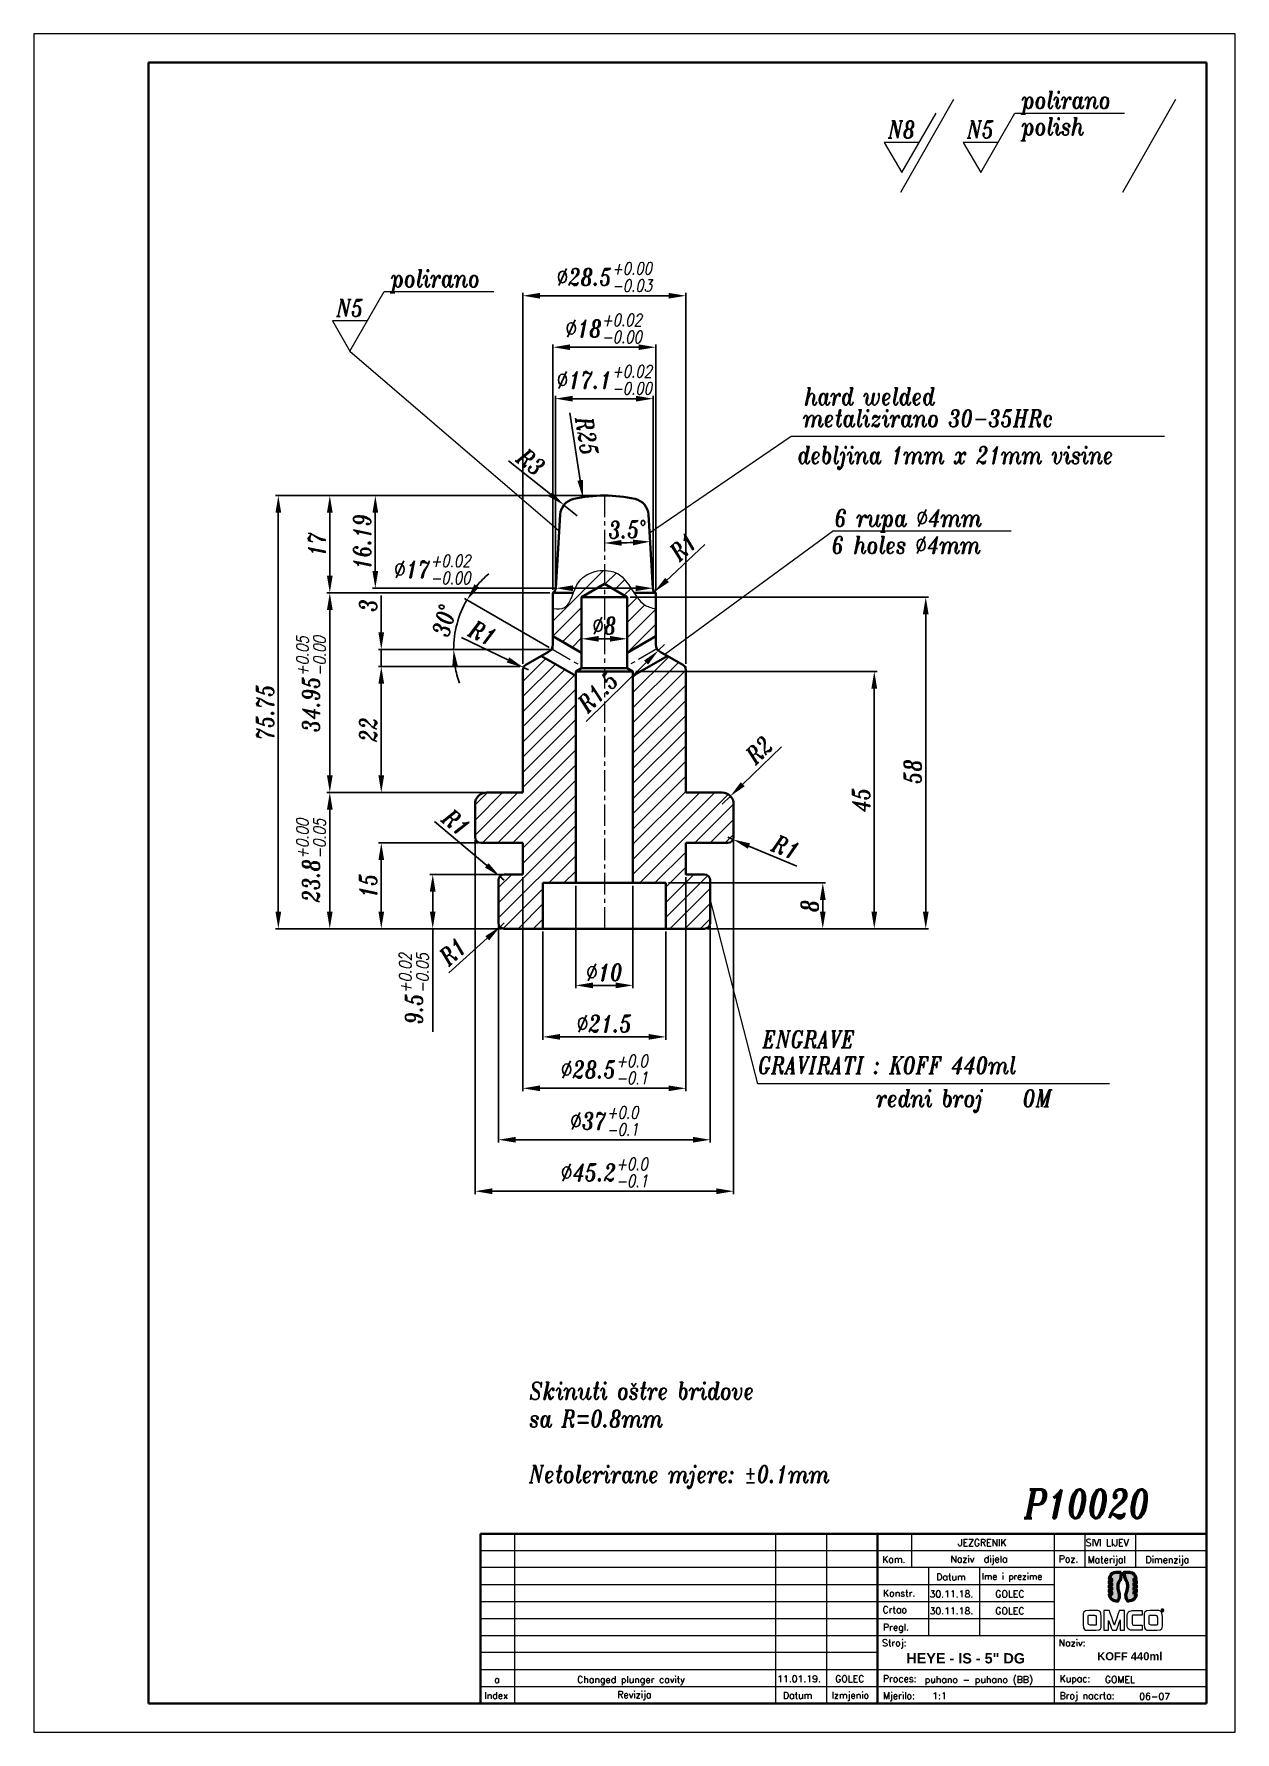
# Model space of a CAD drawing. Extents: x 22 to 232, y 33 to 330.
import ezdxf

# ---------------------------------------------------------------- set-up
doc = ezdxf.new("R2010")
doc.units = 0
doc.header["$LTSCALE"] = 3
doc.header["$MEASUREMENT"] = 0
doc.linetypes.add('CENTER', pattern=[2, 1.25, -0.25, 0.25, -0.25])
doc.linetypes.add('HIDDEN', pattern=[0.375, 0.25, -0.125])
doc.layers.get('0').update_dxf_attribs({"linetype": 'CONTINUOUS', "lineweight": 15})
doc.layers.get('DEFPOINTS').update_dxf_attribs({"linetype": 'CONTINUOUS'})
for name, color, linetype, lineweight in [('1', 1, 'CENTER', 15), ('2', 2, 'HIDDEN', 15), ('3', 3, 'CONTINUOUS', 35), ('4', 5, 'CONTINUOUS', 50), ('8', 251, 'CONTINUOUS', 15)]:
    doc.layers.add(name, color=color, linetype=linetype, lineweight=lineweight)
doc.layers.add('ENGLISH', color=197, linetype='CONTINUOUS')
doc.styles.add('ITALICT', font='ITALICT.shx', dxfattribs={"width": 0.8, "height": 3})
doc.styles.add('ROMANS', font='romans.shx')
doc.styles.get("Standard").update_dxf_attribs({"font": 'isocp.shx', "height": 3})
doc.dimstyles.get("Standard").update_dxf_attribs({"dimtxt": 0.18, "dimasz": 0.18, "dimexe": 0.18, "dimexo": 0.0625, "dimgap": 0.09, "dimtad": 0, "dimtih": 1, "dimtoh": 1, "dimdec": 4, "dimzin": 0, "dimdsep": 46, "dimtxsty": 'Standard', "dimcen": 0.09, "dimadec": 0, "dimazin": 0, "dimtfac": 1, "dimtdec": 4, "dimtofl": 0, "dimtmove": 0, "dimatfit": 3, "dimfxl": 1, "dimtolj": 1, "dimtzin": 0, "dimarcsym": 0})

msp = doc.modelspace()

# ---------------------------------------------------------------- texts
at = {"style": 'ITALICT', "width": 0.8}
for s, height, p in [('polirano', 3, (194.398, 316.945)), ('N8', 3, (171.093, 311.779)), ('N5', 3, (184.895, 311.779)), ('polirano', 3, (84.125, 285.73)), ('N5', 3, (74.623, 280.564)), ('metalizirano 30-35HRc', 3, (156.197, 261.273)), ('debljina 1mm x 21mm visine', 3, (155.209, 254.841)), ('6 rupa %%C4mm', 3, (161.71, 243.84)), ('GRAVIRATI : KOFF 440ml', 3, (148.343, 148.112)), ('         redni broj   OM', 3, (152.905, 142.346)), ('Skinuti oštre bridove ', 3, (108.327, 91.167)), ('sa R=0.8mm', 3, (108.327, 86.31)), ('Netolerirane mjere: %%p0.1mm', 3, (108.327, 76.596)), ('P10020', 5, (194.846, 70.414))]:
    msp.add_text(s, height=height, dxfattribs=at).set_placement(p)
at = {"style": 'ROMANS'}
for s, height, p in [('JEZGRENIK', 1.1878, (183.268, 65.52)), ('SIVI LIJEV', 1.1878, (205.615, 65.52)), ('Kom.', 1.1878, (170.036, 62.59)), ('Naziv  dijela', 1.18776, (181.975, 62.654)), ('Poz.', 1.1878, (200.914, 62.676)), ('Materijal', 1.1878, (205.948, 62.544)), ('Dimenzija', 1.1878, (216.068, 62.547)), ('Datum', 1.1878, (179.502, 59.54)), ('Ime i prezime', 1.12837, (187.439, 59.652)), ('Konstr.', 1.1878, (170.18, 56.698)), ('30.11.18.', 1.1878, (178.323, 56.561)), ('GOLEC', 1.1878, (189.822, 56.561)), ('Crtao', 1.1878, (170.101, 53.798)), ('30.11.18.', 1.1878, (178.323, 53.592)), ('GOLEC', 1.1878, (189.822, 53.592)), ('Pregl.', 1.1878, (170.18, 50.741)), ('Stroj:', 1.1878, (170.018, 48.004)), ('Naziv:', 1.1878, (200.9, 48.004)), ('a', 1.188, (102.199, 41.584)), ('Changed plunger cavity', 1.18776, (116.704, 41.584)), ('11.01.19.', 1.1878, (151.676, 41.714)), ('GOLEC', 1.1878, (161.819, 41.714)), ('Proces:', 1.1878, (170.162, 41.744)), ('puhano - puhano (BB)', 1.18776, (177.47, 41.584)), ('Kupac:', 1.1878, (201.043, 41.744)), ('GOMEL', 1.1878, (208.982, 41.584)), ('Index', 1.1878, (100.487, 38.801)), ('Revizija', 1.1878, (123.734, 38.947)), ('Datum', 1.1878, (152.681, 38.811)), ('Izmjenio', 1.1878, (161.181, 38.845)), ('Mjerilo:', 1.1878, (170.162, 38.775)), ('1:1', 1.1878, (178.787, 38.73)), ('Broj nacrta:', 1.18776, (201.051, 38.773)), ('06-07', 1.1878, (214.973, 38.635))]:
    msp.add_text(s, height=height, dxfattribs=at).set_placement(p)
at = {"attachment_point": 1, "style": 'ROMANS'}
for s, insert, char_height, width in [('{\\fArial|b1|i0|c238|p34;HEYE - IS - 5" DG}', (174.257, 46.795), 1.8, 34.0327), ('{\\fArial|b1|i0|c238|p34;KOFF 440ml}', (207.631, 46.957), 1.4, 29.83872)]:
    msp.add_mtext(s, dxfattribs=dict(at, insert=insert, char_height=char_height, width=width))
at = {"layer": 'ENGLISH', "style": 'ITALICT', "width": 0.8}
for s, p in [('polish', (194.398, 312.317)), ('hard welded', (156.439, 265.1)), ('6 holes %%C4mm', (161.212, 239.12)), ('ENGRAVE', (149.098, 152.656))]:
    msp.add_text(s, height=3, dxfattribs=at).set_placement(p)

# ---------------------------------------------------------------- blocks, each defined once
blk = doc.blocks.new('*D8')
at = {"color": 0, "lineweight": -2, "transparency": 16777216}
for p, q in [((98.85, 189.01), (98.85, 127.09)), ((144.05, 189.01), (144.05, 127.09)), ((101.85, 127.59), (141.05, 127.59))]:
    blk.add_line(p, q, dxfattribs=at)
at = {"color": 0, "transparency": 16777216}
for points in [[(101.85, 128.09), (101.85, 127.09), (98.85, 127.59)], [(141.05, 128.09), (141.05, 127.09), (144.05, 127.59)]]:
    blk.add_solid(points, dxfattribs=at)
at = {"layer": 'DEFPOINTS', "color": 0, "transparency": 16777216}
for p in [(98.85, 189.51), (144.05, 189.51), (144.05, 127.59)]:
    blk.add_point(p, dxfattribs=at)
at = {"color": 0, "transparency": 16777216, "insert": (121.45, 130.87), "char_height": 3, "attachment_point": 5, "style": 'ITALICT'}
blk.add_mtext('\\A1;%%C45.2{}{\\H0.71x;\\C3;\\S+0.0^ -0.1;}', dxfattribs=at)
blk = doc.blocks.new('*D5')
at = {"color": 0, "lineweight": -2, "transparency": 16777216}
for p, q in [((102.95, 174.01), (102.95, 136.09)), ((139.95, 173.94), (139.95, 136.09)), ((105.95, 136.59), (136.95, 136.59))]:
    blk.add_line(p, q, dxfattribs=at)
at = {"color": 0, "transparency": 16777216}
for points in [[(105.95, 137.09), (105.95, 136.09), (102.95, 136.59)], [(136.95, 137.09), (136.95, 136.09), (139.95, 136.59)]]:
    blk.add_solid(points, dxfattribs=at)
at = {"layer": 'DEFPOINTS', "color": 0, "transparency": 16777216}
for p in [(102.95, 174.51), (139.95, 174.44), (139.95, 136.59)]:
    blk.add_point(p, dxfattribs=at)
at = {"color": 0, "transparency": 16777216, "insert": (121.45, 139.87), "char_height": 3, "attachment_point": 5, "style": 'ITALICT'}
blk.add_mtext('\\A1;%%C37{}{\\H0.71x;\\C3;\\S+0.0^ -0.1;}', dxfattribs=at)
blk = doc.blocks.new('*D4')
at = {"color": 0, "lineweight": -2, "transparency": 16777216}
for p, q in [((107.2, 182.51), (107.2, 145.09)), ((135.7, 182.51), (135.7, 145.09)), ((110.2, 145.59), (132.7, 145.59))]:
    blk.add_line(p, q, dxfattribs=at)
at = {"color": 0, "transparency": 16777216}
for points in [[(110.2, 146.09), (110.2, 145.09), (107.2, 145.59)], [(132.7, 146.09), (132.7, 145.09), (135.7, 145.59)]]:
    blk.add_solid(points, dxfattribs=at)
at = {"layer": 'DEFPOINTS', "color": 0, "transparency": 16777216}
for p in [(107.2, 183.01), (135.7, 183.01), (135.7, 145.59)]:
    blk.add_point(p, dxfattribs=at)
at = {"color": 0, "transparency": 16777216, "insert": (121.45, 148.87), "char_height": 3, "attachment_point": 5, "style": 'ITALICT'}
blk.add_mtext('\\A1;%%C28.5{}{\\H0.71x;\\C3;\\S+0.0^ -0.1;}', dxfattribs=at)
blk = doc.blocks.new('*D19')
at = {"color": 0, "lineweight": -2, "transparency": 16777216}
for p, q in [((107.2, 219.84), (107.2, 284.71)), ((110.2, 284.21), (132.7, 284.21)), ((135.7, 219.84), (135.7, 284.71))]:
    blk.add_line(p, q, dxfattribs=at)
at = {"color": 0, "transparency": 16777216}
for points in [[(110.2, 284.71), (110.2, 283.71), (107.2, 284.21)], [(132.7, 283.71), (132.7, 284.71), (135.7, 284.21)]]:
    blk.add_solid(points, dxfattribs=at)
at = {"layer": 'DEFPOINTS', "color": 0, "transparency": 16777216}
for p in [(135.7, 284.21), (107.2, 219.34), (135.7, 219.34)]:
    blk.add_point(p, dxfattribs=at)
at = {"color": 0, "transparency": 16777216, "insert": (121.45, 287.49), "char_height": 3, "attachment_point": 5, "style": 'ITALICT'}
blk.add_mtext('\\A1;%%C28.5{}{\\H0.71x;\\C3;\\S+0.00^ -0.03;}', dxfattribs=at)
blk = doc.blocks.new('*D16')
at = {"color": 0, "lineweight": -2, "transparency": 16777216}
for p, q in [((91.75, 192.26), (100.89, 184.58)), ((103.95, 182.01), (103.19, 182.65))]:
    blk.add_line(p, q, dxfattribs=at)
at = {"color": 0, "transparency": 16777216}
blk.add_solid([(101.21, 184.96), (100.57, 184.2), (103.19, 182.65)], dxfattribs=at)
at = {"layer": 'DEFPOINTS', "color": 0, "transparency": 16777216}
for p in [(103.19, 182.65), (103.95, 182.01)]:
    blk.add_point(p, dxfattribs=at)
at = {"color": 0, "transparency": 16777216, "insert": (95.55, 192.08), "char_height": 3, "attachment_point": 5, "rotation": 319.9481, "style": 'ITALICT'}
blk.add_mtext('\\A1;R1', dxfattribs=at)
blk = doc.blocks.new('*D15')
at = {"color": 0, "lineweight": -2, "transparency": 16777216}
for p, q in [((100.35, 197.31), (72.95, 197.31)), ((73.45, 194.31), (73.45, 176.51)), ((103.45, 173.51), (72.95, 173.51))]:
    blk.add_line(p, q, dxfattribs=at)
at = {"color": 0, "transparency": 16777216}
for points in [[(72.95, 194.31), (73.95, 194.31), (73.45, 197.31)], [(72.95, 176.51), (73.95, 176.51), (73.45, 173.51)]]:
    blk.add_solid(points, dxfattribs=at)
at = {"layer": 'DEFPOINTS', "color": 0, "transparency": 16777216}
for p in [(100.85, 197.31), (73.45, 173.51), (103.95, 173.51)]:
    blk.add_point(p, dxfattribs=at)
at = {"color": 0, "transparency": 16777216, "insert": (70.16, 185.41), "char_height": 3, "attachment_point": 5, "rotation": 90, "style": 'ITALICT'}
blk.add_mtext('\\A1;23.8{}{\\H0.71x;\\C3;\\S+0.00^ -0.05;}', dxfattribs=at)
blk = doc.blocks.new('*D13')
at = {"color": 0, "lineweight": -2, "transparency": 16777216}
for p, q in [((99.35, 188.51), (81.95, 188.51)), ((82.45, 176.51), (82.45, 185.51)), ((103.45, 173.51), (81.95, 173.51))]:
    blk.add_line(p, q, dxfattribs=at)
at = {"color": 0, "transparency": 16777216}
for points in [[(81.95, 185.51), (82.95, 185.51), (82.45, 188.51)], [(81.95, 176.51), (82.95, 176.51), (82.45, 173.51)]]:
    blk.add_solid(points, dxfattribs=at)
at = {"layer": 'DEFPOINTS', "color": 0, "transparency": 16777216}
for p in [(82.45, 188.51), (99.85, 188.51), (103.95, 173.51)]:
    blk.add_point(p, dxfattribs=at)
at = {"color": 0, "transparency": 16777216, "insert": (80.15, 181.01), "char_height": 3, "attachment_point": 5, "rotation": 90, "style": 'ITALICT'}
blk.add_mtext('\\A1;15', dxfattribs=at)
blk = doc.blocks.new('*D17')
at = {"color": 0, "lineweight": -2, "transparency": 16777216}
for p, q in [((103.95, 174.51), (103.21, 173.84)), ((94.24, 165.78), (100.98, 171.83))]:
    blk.add_line(p, q, dxfattribs=at)
at = {"color": 0, "transparency": 16777216}
blk.add_solid([(100.64, 172.2), (101.31, 171.46), (103.21, 173.84)], dxfattribs=at)
at = {"layer": 'DEFPOINTS', "color": 0, "transparency": 16777216}
for p in [(103.21, 173.84), (103.95, 174.51)]:
    blk.add_point(p, dxfattribs=at)
at = {"color": 0, "transparency": 16777216, "insert": (94.96, 169.51), "char_height": 3, "attachment_point": 5, "rotation": 41.9644, "style": 'ITALICT'}
blk.add_mtext('\\A1;R1', dxfattribs=at)
blk = doc.blocks.new('*D14')
at = {"color": 0, "lineweight": -2, "transparency": 16777216}
for p, q in [((103.45, 183.01), (90.95, 183.01)), ((91.45, 180.01), (91.45, 176.51)), ((103.45, 173.51), (90.95, 173.51)), ((91.45, 173.51), (91.45, 155.48))]:
    blk.add_line(p, q, dxfattribs=at)
at = {"color": 0, "transparency": 16777216}
for points in [[(90.95, 180.01), (91.95, 180.01), (91.45, 183.01)], [(90.95, 176.51), (91.95, 176.51), (91.45, 173.51)]]:
    blk.add_solid(points, dxfattribs=at)
at = {"layer": 'DEFPOINTS', "color": 0, "transparency": 16777216}
for p in [(103.95, 183.01), (91.45, 173.51), (103.95, 173.51)]:
    blk.add_point(p, dxfattribs=at)
at = {"color": 0, "transparency": 16777216, "insert": (88.16, 163), "char_height": 3, "attachment_point": 5, "rotation": 90, "style": 'ITALICT'}
blk.add_mtext('\\A1;9.5{}{\\H0.71x;\\C3;\\S+0.02^ -0.05;}', dxfattribs=at)
blk = doc.blocks.new('*D7')
at = {"color": 0, "lineweight": -2, "transparency": 16777216}
for p, q in [((106.7, 219.34), (81.95, 219.34)), ((82.45, 200.31), (82.45, 216.34)), ((81.91, 197.31), (82.95, 197.31))]:
    blk.add_line(p, q, dxfattribs=at)
at = {"color": 0, "transparency": 16777216}
for points in [[(81.95, 216.34), (82.95, 216.34), (82.45, 219.34)], [(81.95, 200.31), (82.95, 200.31), (82.45, 197.31)]]:
    blk.add_solid(points, dxfattribs=at)
at = {"layer": 'DEFPOINTS', "color": 0, "transparency": 16777216}
for p in [(82.45, 219.34), (107.2, 219.34), (81.41, 197.31)]:
    blk.add_point(p, dxfattribs=at)
at = {"color": 0, "transparency": 16777216, "insert": (80.15, 208.33), "char_height": 3, "attachment_point": 5, "rotation": 90, "style": 'ITALICT'}
blk.add_mtext('\\A1;22', dxfattribs=at)
blk = doc.blocks.new('*D10')
at = {"color": 0, "lineweight": -2, "transparency": 16777216}
for p, q in [((126.95, 218.51), (169.15, 218.51)), ((168.65, 176.51), (168.65, 215.51)), ((139.52, 173.51), (169.15, 173.51))]:
    blk.add_line(p, q, dxfattribs=at)
at = {"color": 0, "transparency": 16777216}
for points in [[(168.15, 215.51), (169.15, 215.51), (168.65, 218.51)], [(168.15, 176.51), (169.15, 176.51), (168.65, 173.51)]]:
    blk.add_solid(points, dxfattribs=at)
at = {"layer": 'DEFPOINTS', "color": 0, "transparency": 16777216}
for p in [(126.45, 218.51), (168.65, 218.51), (139.02, 173.51)]:
    blk.add_point(p, dxfattribs=at)
at = {"color": 0, "transparency": 16777216, "insert": (166.35, 196.01), "char_height": 3, "attachment_point": 5, "rotation": 90, "style": 'ITALICT'}
blk.add_mtext('\\A1;45', dxfattribs=at)
blk = doc.blocks.new('*D9')
at = {"color": 0, "lineweight": -2, "transparency": 16777216}
for p, q in [((152.42, 205.3), (145.65, 198.78)), ((142.05, 195.31), (143.49, 196.7))]:
    blk.add_line(p, q, dxfattribs=at)
at = {"color": 0, "transparency": 16777216}
blk.add_solid([(145.31, 199.14), (146, 198.42), (143.49, 196.7)], dxfattribs=at)
at = {"layer": 'DEFPOINTS', "color": 0, "transparency": 16777216}
for p in [(143.49, 196.7), (142.05, 195.31)]:
    blk.add_point(p, dxfattribs=at)
at = {"color": 0, "transparency": 16777216, "insert": (148.52, 204.74), "char_height": 3, "attachment_point": 5, "rotation": 43.96, "style": 'ITALICT'}
blk.add_mtext('\\A1;R2', dxfattribs=at)
blk = doc.blocks.new('*D1')
at = {"color": 0, "lineweight": -2, "transparency": 16777216}
for p, q in [((111.95, 232.26), (72.95, 232.26)), ((73.45, 200.31), (73.45, 229.26)), ((100.35, 197.31), (72.95, 197.31))]:
    blk.add_line(p, q, dxfattribs=at)
at = {"color": 0, "transparency": 16777216}
for points in [[(73.95, 229.26), (72.95, 229.26), (73.45, 232.26)], [(72.95, 200.31), (73.95, 200.31), (73.45, 197.31)]]:
    blk.add_solid(points, dxfattribs=at)
at = {"layer": 'DEFPOINTS', "color": 0, "transparency": 16777216}
for p in [(73.45, 232.26), (112.45, 232.26), (100.85, 197.31)]:
    blk.add_point(p, dxfattribs=at)
at = {"color": 0, "transparency": 16777216, "insert": (70.16, 216.28), "char_height": 3, "attachment_point": 5, "rotation": 90, "style": 'ITALICT'}
blk.add_mtext('\\A1;34.95{}{\\H0.71x;\\C3;\\S+0.05^ -0.00;}', dxfattribs=at)
blk = doc.blocks.new('*D2')
at = {"color": 0, "lineweight": -2, "transparency": 16777216}
for p, q in [((132.7, 181.51), (160.15, 181.51)), ((159.65, 176.51), (159.65, 178.51)), ((139.45, 173.51), (160.15, 173.51))]:
    blk.add_line(p, q, dxfattribs=at)
at = {"color": 0, "transparency": 16777216}
for points in [[(159.15, 178.51), (160.15, 178.51), (159.65, 181.51)], [(159.15, 176.51), (160.15, 176.51), (159.65, 173.51)]]:
    blk.add_solid(points, dxfattribs=at)
at = {"layer": 'DEFPOINTS', "color": 0, "transparency": 16777216}
for p in [(132.2, 181.51), (159.65, 181.51), (138.95, 173.51)]:
    blk.add_point(p, dxfattribs=at)
at = {"color": 0, "transparency": 16777216, "insert": (157.35, 177.51), "char_height": 3, "attachment_point": 5, "rotation": 90, "style": 'ITALICT'}
blk.add_mtext('\\A1;8', dxfattribs=at)
blk = doc.blocks.new('*D3')
at = {"color": 0, "lineweight": -2, "transparency": 16777216}
for p, q in [((110.7, 173.01), (110.7, 154.09)), ((132.2, 173.01), (132.2, 154.09)), ((113.7, 154.59), (129.2, 154.59))]:
    blk.add_line(p, q, dxfattribs=at)
at = {"color": 0, "transparency": 16777216}
for points in [[(113.7, 155.09), (113.7, 154.09), (110.7, 154.59)], [(129.2, 155.09), (129.2, 154.09), (132.2, 154.59)]]:
    blk.add_solid(points, dxfattribs=at)
at = {"layer": 'DEFPOINTS', "color": 0, "transparency": 16777216}
for p in [(110.7, 173.51), (132.2, 173.51), (132.2, 154.59)]:
    blk.add_point(p, dxfattribs=at)
at = {"color": 0, "transparency": 16777216, "insert": (121.45, 156.89), "char_height": 3, "attachment_point": 5, "style": 'ITALICT'}
blk.add_mtext('\\A1;%%c21.5', dxfattribs=at)
blk = doc.blocks.new('*D6')
at = {"color": 0, "lineweight": -2, "transparency": 16777216}
for p, q in [((125.95, 231.51), (178.15, 231.51)), ((177.65, 176.51), (177.65, 228.51)), ((139.45, 173.51), (178.15, 173.51))]:
    blk.add_line(p, q, dxfattribs=at)
at = {"color": 0, "transparency": 16777216}
for points in [[(177.15, 228.51), (178.15, 228.51), (177.65, 231.51)], [(177.15, 176.51), (178.15, 176.51), (177.65, 173.51)]]:
    blk.add_solid(points, dxfattribs=at)
at = {"layer": 'DEFPOINTS', "color": 0, "transparency": 16777216}
for p in [(125.45, 231.51), (177.65, 231.51), (138.95, 173.51)]:
    blk.add_point(p, dxfattribs=at)
at = {"color": 0, "transparency": 16777216, "insert": (175.35, 201.01), "char_height": 3, "attachment_point": 5, "rotation": 90, "style": 'ITALICT'}
blk.add_mtext('\\A1;58', dxfattribs=at)
blk = doc.blocks.new('*D11')
at = {"color": 0, "lineweight": -2, "transparency": 16777216}
blk.add_line((120.45, 224.21), (122.45, 224.21), dxfattribs=at)
at = {"color": 0, "transparency": 16777216}
for points in [[(120.45, 224.71), (120.45, 223.71), (117.45, 224.21)], [(122.45, 224.71), (122.45, 223.71), (125.45, 224.21)]]:
    blk.add_solid(points, dxfattribs=at)
at = {"layer": 'DEFPOINTS', "color": 0, "transparency": 16777216}
for p in [(117.45, 224.21), (125.45, 224.21), (125.45, 224.21)]:
    blk.add_point(p, dxfattribs=at)
at = {"color": 0, "transparency": 16777216, "insert": (121.45, 226.51), "char_height": 3, "attachment_point": 5, "style": 'ITALICT'}
blk.add_mtext('\\A1;%%c8', dxfattribs=at)
blk = doc.blocks.new('*D12')
at = {"color": 0, "lineweight": -2, "transparency": 16777216}
for p, q in [((116.45, 181.01), (116.45, 163.09)), ((126.45, 181.01), (126.45, 163.09)), ((119.45, 163.59), (123.45, 163.59))]:
    blk.add_line(p, q, dxfattribs=at)
at = {"color": 0, "transparency": 16777216}
for points in [[(119.45, 164.09), (119.45, 163.09), (116.45, 163.59)], [(123.45, 164.09), (123.45, 163.09), (126.45, 163.59)]]:
    blk.add_solid(points, dxfattribs=at)
at = {"layer": 'DEFPOINTS', "color": 0, "transparency": 16777216}
for p in [(116.45, 181.51), (126.45, 181.51), (126.45, 163.59)]:
    blk.add_point(p, dxfattribs=at)
at = {"color": 0, "transparency": 16777216, "insert": (121.45, 165.89), "char_height": 3, "attachment_point": 5, "style": 'ITALICT'}
blk.add_mtext('\\A1;%%c10', dxfattribs=at)
blk = doc.blocks.new('*D18')
at = {"color": 0, "lineweight": -2, "transparency": 16777216}
for p, q in [((143.05, 189.51), (143.97, 189.12)), ((155.09, 184.44), (146.74, 187.95))]:
    blk.add_line(p, q, dxfattribs=at)
at = {"color": 0, "transparency": 16777216}
blk.add_solid([(146.93, 188.42), (146.55, 187.49), (143.97, 189.12)], dxfattribs=at)
at = {"layer": 'DEFPOINTS', "color": 0, "transparency": 16777216}
for p in [(143.05, 189.51), (143.97, 189.12)]:
    blk.add_point(p, dxfattribs=at)
at = {"color": 0, "transparency": 16777216, "insert": (153.19, 187.74), "char_height": 3, "attachment_point": 5, "rotation": 337.1717, "style": 'ITALICT'}
blk.add_mtext('\\A1;R1', dxfattribs=at)
blk = doc.blocks.new('*D20')
at = {"color": 0, "lineweight": -2, "transparency": 16777216}
for p, q in [((112.45, 232.76), (112.45, 275.71)), ((115.45, 275.21), (127.45, 275.21)), ((130.45, 232.76), (130.45, 275.71))]:
    blk.add_line(p, q, dxfattribs=at)
at = {"color": 0, "transparency": 16777216}
for points in [[(115.45, 275.71), (115.45, 274.71), (112.45, 275.21)], [(127.45, 274.71), (127.45, 275.71), (130.45, 275.21)]]:
    blk.add_solid(points, dxfattribs=at)
at = {"layer": 'DEFPOINTS', "color": 0, "transparency": 16777216}
for p in [(130.45, 275.21), (112.45, 232.26), (130.45, 232.26)]:
    blk.add_point(p, dxfattribs=at)
at = {"color": 0, "transparency": 16777216, "insert": (121.33, 278.49), "char_height": 3, "attachment_point": 5, "style": 'ITALICT'}
blk.add_mtext('\\A1;%%c18{}{\\H0.71x;\\C3;\\S+0.02^ -0.00;}', dxfattribs=at)
blk = doc.blocks.new('*D21')
at = {"color": 0, "lineweight": -2, "transparency": 16777216}
for p, q in [((120.95, 249.26), (72.95, 249.26)), ((73.45, 246.26), (73.45, 235.26)), ((111.95, 232.26), (72.95, 232.26))]:
    blk.add_line(p, q, dxfattribs=at)
at = {"color": 0, "transparency": 16777216}
for points in [[(73.95, 246.26), (72.95, 246.26), (73.45, 249.26)], [(72.95, 235.26), (73.95, 235.26), (73.45, 232.26)]]:
    blk.add_solid(points, dxfattribs=at)
at = {"layer": 'DEFPOINTS', "color": 0, "transparency": 16777216}
for p in [(121.45, 249.26), (73.45, 232.26), (112.45, 232.26)]:
    blk.add_point(p, dxfattribs=at)
at = {"color": 0, "transparency": 16777216, "insert": (71.15, 240.76), "char_height": 3, "attachment_point": 5, "rotation": 90, "style": 'ITALICT'}
blk.add_mtext('\\A1;17', dxfattribs=at)
blk = doc.blocks.new('*D22')
at = {"color": 0, "lineweight": -2, "transparency": 16777216}
for p, q in [((120.95, 249.26), (63.95, 249.26)), ((64.45, 246.26), (64.45, 176.51)), ((103.45, 173.51), (63.95, 173.51))]:
    blk.add_line(p, q, dxfattribs=at)
at = {"color": 0, "transparency": 16777216}
for points in [[(64.95, 246.26), (63.95, 246.26), (64.45, 249.26)], [(63.95, 176.51), (64.95, 176.51), (64.45, 173.51)]]:
    blk.add_solid(points, dxfattribs=at)
at = {"layer": 'DEFPOINTS', "color": 0, "transparency": 16777216}
for p in [(121.45, 249.26), (64.45, 173.51), (103.95, 173.51)]:
    blk.add_point(p, dxfattribs=at)
at = {"color": 0, "transparency": 16777216, "insert": (62.15, 211.38), "char_height": 3, "attachment_point": 5, "rotation": 90, "style": 'ITALICT'}
blk.add_mtext('\\A1;75.75', dxfattribs=at)
blk = doc.blocks.new('*D23')
at = {"color": 0, "lineweight": -2, "transparency": 16777216}
for p, q in [((112.9, 232.76), (112.9, 266.71)), ((115.9, 266.21), (127, 266.21)), ((130, 232.76), (130, 266.71))]:
    blk.add_line(p, q, dxfattribs=at)
at = {"color": 0, "transparency": 16777216}
for points in [[(115.9, 266.71), (115.9, 265.71), (112.9, 266.21)], [(127, 265.71), (127, 266.71), (130, 266.21)]]:
    blk.add_solid(points, dxfattribs=at)
at = {"layer": 'DEFPOINTS', "color": 0, "transparency": 16777216}
for p in [(130, 266.21), (112.9, 232.26), (130, 232.26)]:
    blk.add_point(p, dxfattribs=at)
at = {"color": 0, "transparency": 16777216, "insert": (121.45, 269.49), "char_height": 3, "attachment_point": 5, "style": 'ITALICT'}
blk.add_mtext('\\A1;%%c17.1{}{\\H0.71x;\\C3;\\S+0.02^ -0.00;}', dxfattribs=at)
blk = doc.blocks.new('*D89')
at = {"color": 0, "lineweight": -2, "transparency": 16777216}
for p, q in [((82.45, 225.34), (82.45, 231.77)), ((111.7, 222.34), (81.95, 222.34)), ((82.45, 219.34), (82.45, 222.34)), ((106.7, 219.34), (81.95, 219.34)), ((82.45, 216.34), (82.45, 213.34))]:
    blk.add_line(p, q, dxfattribs=at)
at = {"color": 0, "transparency": 16777216}
for points in [[(81.95, 225.34), (82.95, 225.34), (82.45, 222.34)], [(82.95, 216.34), (81.95, 216.34), (82.45, 219.34)]]:
    blk.add_solid(points, dxfattribs=at)
at = {"layer": 'DEFPOINTS', "color": 0, "transparency": 16777216}
for p in [(82.45, 222.34), (112.2, 222.34), (107.2, 219.34)]:
    blk.add_point(p, dxfattribs=at)
at = {"color": 0, "transparency": 16777216, "insert": (80.15, 230.06), "char_height": 3, "attachment_point": 5, "rotation": 90, "style": 'ITALICT'}
blk.add_mtext('\\A1;3', dxfattribs=at)
blk = doc.blocks.new('*D90')
at = {"color": 0, "lineweight": -2, "transparency": 16777216}
for p, q in [((120.95, 249.26), (80.91, 249.26)), ((81.41, 246.26), (81.41, 236.06)), ((112.2, 233.06), (80.91, 233.06))]:
    blk.add_line(p, q, dxfattribs=at)
at = {"color": 0, "transparency": 16777216}
for points in [[(81.91, 246.26), (80.91, 246.26), (81.41, 249.26)], [(80.91, 236.06), (81.91, 236.06), (81.41, 233.06)]]:
    blk.add_solid(points, dxfattribs=at)
at = {"layer": 'DEFPOINTS', "color": 0, "transparency": 16777216}
for p in [(121.45, 249.26), (81.41, 233.06), (112.7, 233.06)]:
    blk.add_point(p, dxfattribs=at)
at = {"color": 0, "transparency": 16777216, "insert": (79.11, 241.16), "char_height": 3, "attachment_point": 5, "rotation": 90, "style": 'ITALICT'}
blk.add_mtext('\\A1;16.19', dxfattribs=at)
blk = doc.blocks.new('*D91')
at = {"color": 0, "lineweight": -2, "transparency": 16777216}
for p, q in [((112.95, 233.06), (83.28, 233.06)), ((112.95, 233.56), (112.95, 233.56)), ((115.95, 233.06), (126.95, 233.06)), ((129.95, 233.56), (129.95, 233.56))]:
    blk.add_line(p, q, dxfattribs=at)
at = {"color": 0, "transparency": 16777216}
for points in [[(115.95, 233.56), (115.95, 232.56), (112.95, 233.06)], [(126.95, 232.56), (126.95, 233.56), (129.95, 233.06)]]:
    blk.add_solid(points, dxfattribs=at)
at = {"layer": 'DEFPOINTS', "color": 0, "transparency": 16777216}
for p in [(112.95, 233.06), (129.95, 233.06), (129.95, 233.06)]:
    blk.add_point(p, dxfattribs=at)
at = {"color": 0, "transparency": 16777216, "insert": (91.37, 236.35), "char_height": 3, "attachment_point": 5, "style": 'ITALICT'}
blk.add_mtext('\\A1;%%C17\\C3;\\H0.71x;\\S+0.02^ -0.00;', dxfattribs=at)
blk = doc.blocks.new('*D134')
at = {"color": 0, "lineweight": -2, "transparency": 16777216}
for p, q in [((96.45, 224.45), (104.6, 220.51)), ((108.2, 218.76), (107.3, 219.2))]:
    blk.add_line(p, q, dxfattribs=at)
at = {"color": 0, "transparency": 16777216}
blk.add_solid([(104.38, 220.06), (104.82, 220.96), (107.3, 219.2)], dxfattribs=at)
at = {"layer": 'DEFPOINTS', "color": 0, "transparency": 16777216}
for p in [(107.3, 219.2), (108.2, 218.76)]:
    blk.add_point(p, dxfattribs=at)
at = {"color": 0, "transparency": 16777216, "insert": (100.18, 225.2), "char_height": 3, "attachment_point": 5, "rotation": 334.1823, "style": 'ITALICT'}
blk.add_mtext('\\A1;R1', dxfattribs=at)
blk = doc.blocks.new('*D135')
at = {"color": 0, "lineweight": -2, "transparency": 16777216}
for p, q in [((111.82, 222.71), (96.99, 231.27)), ((111.95, 222.34), (94.6, 222.34))]:
    blk.add_line(p, q, dxfattribs=at)
for start, end in [(130.1612, 140.0806), (150, 180), (189.9194, 199.8388)]:
    blk.add_arc((112.45, 222.34), 17.35, start, end, dxfattribs=at)
at = {"color": 0, "transparency": 16777216}
for points in [[(98.74, 233.76), (99.56, 233.19), (97.43, 231.02)], [(95.86, 219.4), (94.86, 219.31), (95.1, 222.34)]]:
    blk.add_solid(points, dxfattribs=at)
at = {"layer": 'DEFPOINTS', "color": 0, "transparency": 16777216}
for p in [(96.15, 228.28), (112.25, 222.46), (112.45, 222.34), (112.58, 222.34), (117.45, 219.46)]:
    blk.add_point(p, dxfattribs=at)
at = {"color": 0, "transparency": 16777216, "insert": (93.47, 227.43), "char_height": 3, "attachment_point": 5, "rotation": 75, "style": 'ITALICT'}
blk.add_mtext('\\A1;30%%d', dxfattribs=at)
blk = doc.blocks.new('*D136')
at = {"color": 0, "lineweight": -2, "transparency": 16777216}
for p, q in [((131.95, 223.22), (130.89, 222.16)), ((128.75, 220.05), (118.3, 209.75))]:
    blk.add_line(p, q, dxfattribs=at)
at = {"color": 0, "transparency": 16777216}
blk.add_solid([(129.1, 219.7), (128.4, 220.41), (130.89, 222.16)], dxfattribs=at)
at = {"layer": 'DEFPOINTS', "color": 0, "transparency": 16777216}
for p in [(131.95, 223.22), (130.89, 222.16)]:
    blk.add_point(p, dxfattribs=at)
at = {"color": 0, "transparency": 16777216, "insert": (120.31, 214.96), "char_height": 3, "attachment_point": 5, "rotation": 44.6099, "style": 'ITALICT'}
blk.add_mtext('\\A1;R1.5', dxfattribs=at)
blk = doc.blocks.new('*D137')
at = {"color": 0, "lineweight": -2, "transparency": 16777216}
for p, q in [((104.68, 255.33), (112.04, 249.48)), ((116.73, 245.74), (114.39, 247.61))]:
    blk.add_line(p, q, dxfattribs=at)
at = {"color": 0, "transparency": 16777216}
blk.add_solid([(111.73, 249.09), (112.35, 249.87), (114.39, 247.61)], dxfattribs=at)
at = {"layer": 'DEFPOINTS', "color": 0, "transparency": 16777216}
for p in [(114.39, 247.61), (116.73, 245.74)]:
    blk.add_point(p, dxfattribs=at)
at = {"color": 0, "transparency": 16777216, "insert": (108.62, 255.14), "char_height": 3, "attachment_point": 5, "rotation": 321.5046, "style": 'ITALICT'}
blk.add_mtext('\\A1;R3', dxfattribs=at)
blk = doc.blocks.new('*D138')
at = {"color": 0, "lineweight": -2, "transparency": 16777216}
blk.add_arc((121.45, 372.05), 131.09, 271.3113, 272.1887, dxfattribs=at)
at = {"color": 0, "transparency": 16777216}
for points in [[(124.45, 241.5), (124.46, 240.5), (121.45, 240.96)], [(126.48, 240.56), (126.43, 241.56), (129.46, 241.21)]]:
    blk.add_solid(points, dxfattribs=at)
at = {"layer": 'DEFPOINTS', "color": 0, "transparency": 16777216}
for p in [(121.45, 249.26), (129.17, 245.93), (124.12, 240.99), (129.95, 233.06), (121.45, 173.51)]:
    blk.add_point(p, dxfattribs=at)
at = {"color": 0, "transparency": 16777216, "insert": (125.51, 243.33), "char_height": 3, "attachment_point": 5, "rotation": 1.8072, "style": 'ITALICT'}
blk.add_mtext('\\A1;3.5%%d', dxfattribs=at)
blk = doc.blocks.new('*D139')
at = {"color": 0, "lineweight": -2, "transparency": 16777216}
blk.add_line((115.44, 263.72), (117.24, 251.94), dxfattribs=at)
at = {"color": 0, "transparency": 16777216}
blk.add_solid([(116.74, 251.86), (117.73, 252.01), (117.69, 248.97)], dxfattribs=at)
at = {"layer": 'DEFPOINTS', "color": 0, "transparency": 16777216}
for p in [(117.69, 248.97), (121.45, 224.26)]:
    blk.add_point(p, dxfattribs=at)
at = {"color": 0, "transparency": 16777216, "insert": (118.39, 259.66), "char_height": 3, "attachment_point": 5, "rotation": 278.6605, "style": 'ITALICT'}
blk.add_mtext('\\A1;R25', dxfattribs=at)
blk = doc.blocks.new('*D140')
at = {"color": 0, "lineweight": -2, "transparency": 16777216}
blk.add_line((130.22, 232.44), (139.02, 240.68), dxfattribs=at)
at = {"color": 0, "transparency": 16777216}
blk.add_solid([(132.07, 234.86), (132.75, 234.13), (130.22, 232.44)], dxfattribs=at)
at = {"layer": 'DEFPOINTS', "color": 0, "transparency": 16777216}
for p in [(130.22, 232.44), (130.95, 233.12)]:
    blk.add_point(p, dxfattribs=at)
at = {"color": 0, "transparency": 16777216, "insert": (135.24, 240.29), "char_height": 3, "attachment_point": 5, "rotation": 43.115, "style": 'ITALICT'}
blk.add_mtext('\\A1;R1', dxfattribs=at)

# ---------------------------------------------------------------- dimensions: what is measured, and where the dimension line sits
for base, p1, p2, text, override, picture, middle in [((135.703, 284.207), (107.203, 219.345), (135.703, 219.345), '%%C<>{}{\\H0.71x;\\C3;\\S+0.00^ -0.03;}', {"dimtxt": 3, "dimasz": 3, "dimexe": 0.5, "dimexo": 0.5, "dimgap": 0.8, "dimtad": 1, "dimtih": 0, "dimtoh": 0, "dimdec": 2, "dimzin": 8, "dimtxsty": 'ITALICT', "dimcen": 0, "dimtp": 0, "dimtm": 0.03, "dimtdec": 2, "dimtofl": 1, "dimtmove": 0, "dimtvp": 13.888889, "dimtzin": 0}, '*D19', (121.453, 284.207)), ((130.453, 275.207), (112.453, 232.257), (130.453, 232.257), '%%c<>{}{\\H0.71x;\\C3;\\S+0.02^ -0.00;}', {"dimtxt": 3, "dimasz": 3, "dimexe": 0.5, "dimexo": 0.5, "dimgap": 0.8, "dimtad": 1, "dimtih": 0, "dimtoh": 0, "dimdec": 2, "dimzin": 8, "dimtxsty": 'ITALICT', "dimcen": 0, "dimtp": 0.02, "dimtm": 0, "dimtdec": 2, "dimtofl": 1, "dimtmove": 0, "dimtvp": 13.888889, "dimtzin": 0}, '*D20', (121.328, 275.207)), ((130.003, 266.207), (112.903, 232.257), (130.003, 232.257), '%%c<>{}{\\H0.71x;\\C3;\\S+0.02^ -0.00;}', {"dimtxt": 3, "dimasz": 3, "dimexe": 0.5, "dimexo": 0.5, "dimgap": 0.8, "dimtad": 1, "dimtih": 0, "dimtoh": 0, "dimdec": 2, "dimzin": 8, "dimtxsty": 'ITALICT', "dimcen": 0, "dimtp": 0.02, "dimtm": 0, "dimtdec": 2, "dimtofl": 1, "dimtmove": 0, "dimtvp": 13.888889, "dimtzin": 0}, '*D23', (121.453, 266.207)), ((129.954, 233.062), (112.952, 233.062), (129.954, 233.062), '<>\\C3;\\H0.71x;\\S+0.02^ -0.00;', {"dimtxt": 3, "dimasz": 3, "dimexe": 0.5, "dimexo": 0.5, "dimgap": 0.8, "dimtad": 1, "dimtih": 0, "dimtoh": 0, "dimdec": 2, "dimzin": 8, "dimpost": '%%C<>', "dimtxsty": 'ITALICT', "dimcen": 0, "dimtp": 0.02, "dimtofl": 1, "dimtvp": 13.888889}, '*D91', (91.367, 233.062)), ((125.453, 224.205), (117.453, 224.205), (125.453, 224.205), '%%c<>', {"dimtxt": 3, "dimasz": 3, "dimexe": 0.5, "dimexo": 0.5, "dimgap": 0.8, "dimtad": 1, "dimtih": 0, "dimtoh": 0, "dimdec": 2, "dimzin": 8, "dimtxsty": 'ITALICT', "dimcen": 0, "dimtdec": 2, "dimtofl": 1, "dimtvp": 13.888889, "dimtzin": 8}, '*D11', (121.453, 224.205)), ((144.053, 127.588), (98.853, 189.507), (144.053, 189.507), '%%C<>{}{\\H0.71x;\\C3;\\S+0.0^ -0.1;}', {"dimtxt": 3, "dimasz": 3, "dimexe": 0.5, "dimexo": 0.5, "dimgap": 0.8, "dimtad": 1, "dimtih": 0, "dimtoh": 0, "dimdec": 2, "dimzin": 8, "dimtxsty": 'ITALICT', "dimcen": 0, "dimtol": 0, "dimlim": 0, "dimtp": 0, "dimtm": 0, "dimtfac": 1, "dimtdec": 2, "dimtofl": 1, "dimtmove": 0, "dimtvp": 13.888889, "dimtolj": 1, "dimtzin": 0}, '*D8', (121.453, 127.588)), ((135.703, 145.588), (107.203, 183.007), (135.703, 183.007), '%%C<>{}{\\H0.71x;\\C3;\\S+0.0^ -0.1;}', {"dimtxt": 3, "dimasz": 3, "dimexe": 0.5, "dimexo": 0.5, "dimgap": 0.8, "dimtad": 1, "dimtih": 0, "dimtoh": 0, "dimdec": 2, "dimzin": 8, "dimtxsty": 'ITALICT', "dimcen": 0, "dimtp": 0, "dimtm": 0.1, "dimtdec": 1, "dimtofl": 1, "dimtmove": 0, "dimtvp": 13.888889, "dimtzin": 0}, '*D4', (121.453, 145.588)), ((139.953, 136.588), (102.953, 174.507), (139.953, 174.444), '%%C<>{}{\\H0.71x;\\C3;\\S+0.0^ -0.1;}', {"dimtxt": 3, "dimasz": 3, "dimexe": 0.5, "dimexo": 0.5, "dimgap": 0.8, "dimtad": 1, "dimtih": 0, "dimtoh": 0, "dimdec": 2, "dimzin": 8, "dimtxsty": 'ITALICT', "dimcen": 0, "dimtol": 0, "dimlim": 0, "dimtp": 0, "dimtm": 0, "dimtfac": 1, "dimtdec": 2, "dimtofl": 1, "dimtmove": 0, "dimtvp": 13.888889, "dimtolj": 1, "dimtzin": 0}, '*D5', (121.453, 136.588)), ((132.203, 154.588), (110.703, 173.507), (132.203, 173.507), '%%c<>', {"dimtxt": 3, "dimasz": 3, "dimexe": 0.5, "dimexo": 0.5, "dimgap": 0.8, "dimtad": 1, "dimtih": 0, "dimtoh": 0, "dimdec": 2, "dimzin": 8, "dimtxsty": 'ITALICT', "dimcen": 0, "dimtdec": 2, "dimtofl": 1, "dimtmove": 0, "dimtvp": 13.888889, "dimtzin": 8}, '*D3', (121.453, 154.588))]:
    dim = msp.add_linear_dim(base=base, p1=p1, p2=p2, text=text, dimstyle='Standard', override=override)
    dim.commit()
    dim.dimension.update_dxf_attribs({"geometry": picture, "text_midpoint": middle, "dimtype": 160})
for center, mpoint, override, picture, middle in [((121.453, 224.257), (117.689, 248.972), {"dimtxt": 3, "dimasz": 3, "dimexe": 0.5, "dimexo": 0.5, "dimgap": 0.8, "dimtad": 1, "dimtih": 0, "dimtoh": 0, "dimdec": 2, "dimzin": 8, "dimtxsty": 'ITALICT', "dimcen": 0, "dimadec": 1, "dimazin": 2, "dimtdec": 2, "dimtvp": 13.888889, "dimtzin": 8}, '*D139', (118.388, 259.656)), ((116.734, 245.745), (114.386, 247.612), {"dimtxt": 3, "dimasz": 3, "dimexe": 0.5, "dimexo": 0.5, "dimgap": 0.8, "dimtad": 1, "dimtih": 0, "dimtoh": 0, "dimdec": 2, "dimzin": 8, "dimtxsty": 'ITALICT', "dimcen": 0, "dimadec": 1, "dimazin": 2, "dimtdec": 2, "dimtofl": 1, "dimtvp": 13.888889, "dimtzin": 8}, '*D137', (108.617, 255.139)), ((108.203, 218.764), (107.303, 219.2), {"dimtxt": 3, "dimasz": 3, "dimexe": 0.5, "dimexo": 0.5, "dimgap": 0.8, "dimtad": 1, "dimtih": 0, "dimtoh": 0, "dimdec": 2, "dimzin": 8, "dimtxsty": 'ITALICT', "dimcen": 0, "dimadec": 1, "dimazin": 2, "dimtdec": 2, "dimtofl": 1, "dimtvp": 13.888889, "dimtzin": 8}, '*D134', (100.177, 225.202)), ((143.053, 189.507), (143.975, 189.119), {"dimtxt": 3, "dimasz": 3, "dimexe": 0.5, "dimexo": 0.5, "dimgap": 0.8, "dimtad": 1, "dimtih": 0, "dimtoh": 0, "dimdec": 2, "dimzin": 8, "dimtxsty": 'ITALICT', "dimcen": 0, "dimtdec": 2, "dimtofl": 1, "dimtvp": 13.888889, "dimtzin": 8}, '*D18', (153.188, 187.736))]:
    dim = msp.add_radius_dim(center=center, mpoint=mpoint, dimstyle='Standard', override=override)
    dim.commit()
    dim.dimension.update_dxf_attribs({"geometry": picture, "text_midpoint": middle})
for base, p1, p2, override, picture, middle in [((64.447, 173.507), (121.453, 249.257), (103.953, 173.507), {"dimtxt": 3, "dimasz": 3, "dimexe": 0.5, "dimexo": 0.5, "dimgap": 0.8, "dimtad": 1, "dimtih": 0, "dimtoh": 0, "dimdec": 2, "dimzin": 8, "dimtxsty": 'ITALICT', "dimcen": 0, "dimtdec": 2, "dimtofl": 1, "dimtmove": 0, "dimtvp": 13.888889, "dimtzin": 8}, '*D22', (64.447, 211.382)), ((82.447, 222.345), (107.203, 219.345), (112.203, 222.345), {"dimtxt": 3, "dimasz": 3, "dimexe": 0.5, "dimexo": 0.5, "dimgap": 0.8, "dimtad": 1, "dimtih": 0, "dimtoh": 0, "dimdec": 2, "dimzin": 8, "dimtxsty": 'ITALICT', "dimcen": 0, "dimtdec": 2, "dimtofl": 1, "dimtvp": 13.888889, "dimtzin": 8}, '*D89', (82.447, 230.059)), ((177.651, 231.507), (138.953, 173.507), (125.453, 231.507), {"dimtxt": 3, "dimasz": 3, "dimexe": 0.5, "dimexo": 0.5, "dimgap": 0.8, "dimtad": 1, "dimtih": 0, "dimtoh": 0, "dimdec": 2, "dimzin": 8, "dimtxsty": 'ITALICT', "dimcen": 0, "dimtdec": 2, "dimtofl": 1, "dimtmove": 0, "dimtvp": 13.888889, "dimtzin": 8}, '*D6', (177.651, 201.007)), ((168.651, 218.507), (139.015, 173.507), (126.453, 218.507), {"dimtxt": 3, "dimasz": 3, "dimexe": 0.5, "dimexo": 0.5, "dimgap": 0.8, "dimtad": 1, "dimtih": 0, "dimtoh": 0, "dimdec": 2, "dimzin": 8, "dimtxsty": 'ITALICT', "dimcen": 0, "dimtdec": 2, "dimtofl": 1, "dimtmove": 0, "dimtvp": 13.888889, "dimtzin": 8}, '*D10', (168.651, 196.007)), ((82.447, 188.507), (103.953, 173.507), (99.853, 188.507), {"dimtxt": 3, "dimasz": 3, "dimexe": 0.5, "dimexo": 0.5, "dimgap": 0.8, "dimtad": 1, "dimtih": 0, "dimtoh": 0, "dimdec": 2, "dimzin": 8, "dimtxsty": 'ITALICT', "dimcen": 0, "dimtdec": 2, "dimtofl": 1, "dimtmove": 0, "dimtvp": 13.888889, "dimtzin": 8}, '*D13', (82.447, 181.007))]:
    dim = msp.add_linear_dim(base=base, p1=p1, p2=p2, angle=90, dimstyle='Standard', override=override)
    dim.commit()
    dim.dimension.update_dxf_attribs({"geometry": picture, "text_midpoint": middle, "dimtype": 160})
for base, p1, p2, override, picture, middle in [((73.447, 232.257), (121.453, 249.257), (112.453, 232.257), {"dimtxt": 3, "dimasz": 3, "dimexe": 0.5, "dimexo": 0.5, "dimgap": 0.8, "dimtad": 1, "dimtih": 0, "dimtoh": 0, "dimdec": 2, "dimzin": 8, "dimtxsty": 'ITALICT', "dimcen": 0, "dimtdec": 2, "dimtofl": 1, "dimtvp": 13.888889, "dimtzin": 8}, '*D21', (71.147, 240.757)), ((81.4112, 233.0624), (121.453, 249.2568), (112.7023, 233.0624), {"dimtxt": 3, "dimasz": 3, "dimexe": 0.5, "dimexo": 0.5, "dimgap": 0.8, "dimtad": 1, "dimtih": 0, "dimtoh": 0, "dimdec": 2, "dimzin": 8, "dimtxsty": 'ITALICT', "dimcen": 0, "dimtol": 0, "dimlim": 0, "dimtp": 0, "dimtm": 0, "dimtfac": 1, "dimtdec": 2, "dimtofl": 1, "dimtvp": 13.888889, "dimtolj": 1, "dimtzin": 8}, '*D90', (79.1112, 241.1596)), ((159.651, 181.507), (138.953, 173.507), (132.203, 181.507), {"dimtxt": 3, "dimasz": 3, "dimexe": 0.5, "dimexo": 0.5, "dimgap": 0.8, "dimtad": 1, "dimtih": 0, "dimtoh": 0, "dimdec": 2, "dimzin": 8, "dimtxsty": 'ITALICT', "dimcen": 0, "dimtdec": 2, "dimtofl": 1, "dimtmove": 0, "dimtvp": 13.888889, "dimtzin": 8}, '*D2', (157.351, 177.507))]:
    dim = msp.add_linear_dim(base=base, p1=p1, p2=p2, angle=90, dimstyle='Standard', override=override)
    dim.commit()
    dim.dimension.update_dxf_attribs({"geometry": picture, "text_midpoint": middle})
dim = msp.add_angular_dim_2l(base=(124.122, 240.989), line1=((129.954, 233.062), (129.167, 245.928)), line2=((121.453, 249.257), (121.453, 173.507)), dimstyle='Standard', override={"dimtxt": 3, "dimasz": 3, "dimexe": 0.5, "dimexo": 0.5, "dimgap": 0.8, "dimtad": 1, "dimtih": 0, "dimtoh": 0, "dimdec": 2, "dimzin": 8, "dimtxsty": 'ITALICT', "dimcen": 0, "dimadec": 1, "dimazin": 2, "dimtdec": 2, "dimtofl": 1, "dimtvp": 13.888889, "dimtzin": 8})
dim.commit()
dim.dimension.update_dxf_attribs({"geometry": '*D138', "text_midpoint": (125.587, 241.027), "dimtype": 162})
for center, mpoint, picture, middle in [((130.952, 233.123), (130.222, 232.44), '*D140', (136.813, 238.611)), ((131.953, 223.215), (130.885, 222.162), '*D136', (121.922, 213.32))]:
    dim = msp.add_radius_dim(center=center, mpoint=mpoint, dimstyle='Standard', override={"dimtxt": 3, "dimasz": 3, "dimexe": 0.5, "dimexo": 0.5, "dimgap": 0.8, "dimtad": 1, "dimtih": 0, "dimtoh": 0, "dimdec": 2, "dimzin": 8, "dimtxsty": 'ITALICT', "dimcen": 0, "dimadec": 1, "dimazin": 2, "dimtdec": 2, "dimtofl": 1, "dimtvp": 13.888889, "dimtzin": 8})
    dim.commit()
    dim.dimension.update_dxf_attribs({"geometry": picture, "text_midpoint": middle, "dimtype": 164})
dim = msp.add_angular_dim_2l(base=(96.149, 228.279), line1=((112.25, 222.462), (117.453, 219.458)), line2=((112.453, 222.345), (112.579, 222.345)), dimstyle='Standard', override={"dimtxt": 3, "dimasz": 3, "dimexe": 0.5, "dimexo": 0.5, "dimgap": 0.8, "dimtad": 1, "dimtih": 0, "dimtoh": 0, "dimdec": 2, "dimzin": 8, "dimtxsty": 'ITALICT', "dimcen": 0, "dimadec": 1, "dimazin": 2, "dimtdec": 2, "dimtofl": 1, "dimtvp": 13.888889, "dimtzin": 8})
dim.commit()
dim.dimension.update_dxf_attribs({"geometry": '*D135', "text_midpoint": (93.472, 227.431)})
for base, p2, text, override, picture, middle in [((73.447, 232.257), (112.453, 232.257), '<>{}{\\H0.71x;\\C3;\\S+0.05^ -0.00;}', {"dimtxt": 3, "dimasz": 3, "dimexe": 0.5, "dimexo": 0.5, "dimgap": 0.8, "dimtad": 1, "dimtih": 0, "dimtoh": 0, "dimdec": 2, "dimzin": 8, "dimtxsty": 'ITALICT', "dimcen": 0, "dimtp": 0.05, "dimtm": 0, "dimtdec": 2, "dimtofl": 1, "dimtvp": 13.888889, "dimtzin": 0}, '*D1', (73.447, 216.282)), ((73.447, 173.507), (103.953, 173.507), '<>{}{\\H0.71x;\\C3;\\S+0.00^ -0.05;}', {"dimtxt": 3, "dimasz": 3, "dimexe": 0.5, "dimexo": 0.5, "dimgap": 0.8, "dimtad": 1, "dimtih": 0, "dimtoh": 0, "dimdec": 2, "dimzin": 8, "dimtxsty": 'ITALICT', "dimcen": 0, "dimtp": 0, "dimtm": 0.05, "dimtdec": 2, "dimtofl": 1, "dimtmove": 0, "dimtvp": 13.888889, "dimtzin": 0}, '*D15', (73.447, 185.407))]:
    dim = msp.add_linear_dim(base=base, p1=(100.853, 197.307), p2=p2, angle=90, text=text, dimstyle='Standard', override=override)
    dim.commit()
    dim.dimension.update_dxf_attribs({"geometry": picture, "text_midpoint": middle, "dimtype": 160})
for base, p1, p2, text, override, picture, middle in [((82.447, 219.345), (81.406, 197.307), (107.203, 219.345), '22', {"dimtxt": 3, "dimasz": 3, "dimexe": 0.5, "dimexo": 0.5, "dimgap": 0.8, "dimtad": 1, "dimtih": 0, "dimtoh": 0, "dimdec": 2, "dimzin": 8, "dimtxsty": 'ITALICT', "dimcen": 0, "dimtdec": 2, "dimtofl": 1, "dimtvp": 13.888889, "dimtzin": 8}, '*D7', (80.147, 208.326)), ((91.447, 173.507), (103.953, 183.007), (103.953, 173.507), '<>{}{\\H0.71x;\\C3;\\S+0.02^ -0.05;}', {"dimtxt": 3, "dimasz": 3, "dimexe": 0.5, "dimexo": 0.5, "dimgap": 0.8, "dimtad": 1, "dimtih": 0, "dimtoh": 0, "dimdec": 2, "dimzin": 8, "dimtxsty": 'ITALICT', "dimcen": 0, "dimtp": 0.02, "dimtm": 0.05, "dimtdec": 2, "dimtofl": 1, "dimtmove": 0, "dimtvp": 13.888889, "dimtzin": 0}, '*D14', (88.162, 162.995))]:
    dim = msp.add_linear_dim(base=base, p1=p1, p2=p2, angle=90, text=text, dimstyle='Standard', override=override)
    dim.commit()
    dim.dimension.update_dxf_attribs({"geometry": picture, "text_midpoint": middle})
for center, mpoint, text, picture, middle in [((142.053, 195.307), (143.493, 196.695), 'R2', '*D9', (150.115, 203.081)), ((103.953, 174.507), (103.209, 173.838), 'R1', '*D17', (96.496, 167.801))]:
    dim = msp.add_radius_dim(center=center, mpoint=mpoint, text=text, dimstyle='Standard', override={"dimtxt": 3, "dimasz": 3, "dimexe": 0.5, "dimexo": 0.5, "dimgap": 0.8, "dimtad": 1, "dimtih": 0, "dimtoh": 0, "dimdec": 2, "dimzin": 8, "dimtxsty": 'ITALICT', "dimcen": 0, "dimtdec": 2, "dimtofl": 1, "dimtvp": 13.888889, "dimtzin": 8})
    dim.commit()
    dim.dimension.update_dxf_attribs({"geometry": picture, "text_midpoint": middle})
dim = msp.add_radius_dim(center=(103.953, 182.007), mpoint=(103.188, 182.65), text='R1', dimstyle='Standard', override={"dimtxt": 3, "dimasz": 3, "dimexe": 0.5, "dimexo": 0.5, "dimgap": 0.8, "dimtad": 1, "dimtih": 0, "dimtoh": 0, "dimdec": 2, "dimzin": 8, "dimtxsty": 'ITALICT', "dimcen": 0, "dimtdec": 2, "dimtofl": 1, "dimtvp": 13.888889, "dimtzin": 8})
dim.commit()
dim.dimension.update_dxf_attribs({"geometry": '*D16', "text_midpoint": (94.069, 190.316), "dimtype": 164})
dim = msp.add_linear_dim(base=(126.453, 163.588), p1=(116.453, 181.507), p2=(126.453, 181.507), text='%%c<>', dimstyle='Standard', override={"dimtxt": 3, "dimasz": 3, "dimexe": 0.5, "dimexo": 0.5, "dimgap": 0.8, "dimtad": 1, "dimtih": 0, "dimtoh": 0, "dimdec": 2, "dimzin": 8, "dimtxsty": 'ITALICT', "dimcen": 0, "dimtdec": 2, "dimtofl": 1, "dimtmove": 0, "dimtvp": 13.888889, "dimtzin": 8})
dim.commit()
dim.dimension.update_dxf_attribs({"geometry": '*D12', "text_midpoint": (121.453, 165.888)})

# ---------------------------------------------------------------- hatches: boundary and pattern name
at = {"layer": '4'}
h = msp.add_hatch(color=142, dxfattribs=at)
edge = h.paths.add_edge_path()
edge.add_spline(control_points=[(209.784, 57.135), (209.784, 57.135), (209.784, 57.135), (209.784, 57.135), (209.784, 57.135), (209.916, 55.965), (210.95, 55.905), (211.102, 55.905), (211.102, 55.905), (211.102, 55.905), (211.217, 55.905), (211.217, 55.905), (211.217, 55.905), (211.76, 56.685), (211.213, 57.822), (211.213, 58.635), (211.213, 58.635), (211.213, 59.274), (211.775, 59.445), (211.837, 60.976), (211.837, 60.976), (211.188, 60.976), (211.188, 60.976), (211.188, 60.976), (210.094, 60.976), (209.844, 60.132), (209.787, 59.747)], knot_values=[0.8095238, 0.8095238, 0.8095238, 0.8095238, 0.8333333, 0.8333333, 0.8333333, 0.8334333, 0.8571429, 0.8571429, 0.8571429, 0.8572429, 0.9047619, 0.9047619, 0.9047619, 0.9048619, 0.952381, 0.952381, 0.952381, 0.952481, 1, 1, 1, 1.047619, 1.047619, 1.047619, 1.047719, 1.0952381, 1.0952381, 1.0952381, 1.0952381], degree=3, periodic=0)
edge.add_spline(control_points=[(209.787, 59.747), (209.787, 59.747), (210.158, 59.747), (210.158, 59.747)], knot_values=[0.0952381, 0.0952381, 0.0952381, 0.0952381, 0.1428571, 0.1428571, 0.1428571, 0.1428571], degree=3, periodic=0)
edge.add_spline(control_points=[(210.158, 59.747), (210.158, 59.747), (210.158, 59.747), (210.158, 59.747), (210.158, 59.747), (210.158, 59.747), (210.158, 59.436), (210.158, 59.436)], knot_values=[0.1428571, 0.1428571, 0.1428571, 0.1428571, 0.1666667, 0.1666667, 0.1666667, 0.1667667, 0.1904762, 0.1904762, 0.1904762, 0.1904762], degree=3, periodic=0)
edge.add_spline(control_points=[(210.158, 59.436), (210.158, 59.436), (210.158, 59.436), (210.158, 59.436), (210.158, 59.436), (210.158, 59.436), (209.77, 59.436), (209.77, 59.436)], knot_values=[0.1904762, 0.1904762, 0.1904762, 0.1904762, 0.2142857, 0.2142857, 0.2142857, 0.2143857, 0.2380952, 0.2380952, 0.2380952, 0.2380952], degree=3, periodic=0)
edge.add_spline(control_points=[(209.77, 59.436), (209.77, 59.436), (209.77, 59.436), (209.77, 59.436), (209.77, 59.436), (209.77, 59.436), (209.77, 58.98), (209.77, 58.98)], knot_values=[0.2380952, 0.2380952, 0.2380952, 0.2380952, 0.2619048, 0.2619048, 0.2619048, 0.2620048, 0.2857143, 0.2857143, 0.2857143, 0.2857143], degree=3, periodic=0)
edge.add_spline(control_points=[(209.77, 58.98), (209.77, 58.98), (209.77, 58.98), (209.77, 58.98), (209.77, 58.98), (209.77, 58.98), (210.158, 58.98), (210.158, 58.98)], knot_values=[0.2857143, 0.2857143, 0.2857143, 0.2857143, 0.3095238, 0.3095238, 0.3095238, 0.3096238, 0.3333333, 0.3333333, 0.3333333, 0.3333333], degree=3, periodic=0)
edge.add_spline(control_points=[(210.158, 58.98), (210.158, 58.98), (210.158, 58.98), (210.158, 58.98), (210.158, 58.98), (210.158, 58.98), (210.158, 58.669), (210.158, 58.669)], knot_values=[0.3333333, 0.3333333, 0.3333333, 0.3333333, 0.3571429, 0.3571429, 0.3571429, 0.3572429, 0.3809524, 0.3809524, 0.3809524, 0.3809524], degree=3, periodic=0)
edge.add_spline(control_points=[(210.158, 58.669), (210.158, 58.669), (210.158, 58.669), (210.158, 58.669), (210.158, 58.669), (210.158, 58.669), (209.77, 58.669), (209.77, 58.669)], knot_values=[0.3809524, 0.3809524, 0.3809524, 0.3809524, 0.4047619, 0.4047619, 0.4047619, 0.4048619, 0.4285714, 0.4285714, 0.4285714, 0.4285714], degree=3, periodic=0)
edge.add_spline(control_points=[(209.77, 58.669), (209.77, 58.669), (209.77, 58.669), (209.77, 58.669), (209.77, 58.669), (209.77, 58.669), (209.77, 58.213), (209.77, 58.213)], knot_values=[0.4285714, 0.4285714, 0.4285714, 0.4285714, 0.452381, 0.452381, 0.452381, 0.452481, 0.4761905, 0.4761905, 0.4761905, 0.4761905], degree=3, periodic=0)
edge.add_spline(control_points=[(209.77, 58.213), (209.77, 58.213), (209.77, 58.213), (209.77, 58.213), (209.77, 58.213), (209.77, 58.213), (210.158, 58.213), (210.158, 58.213)], knot_values=[0.4761905, 0.4761905, 0.4761905, 0.4761905, 0.5, 0.5, 0.5, 0.5001, 0.5238095, 0.5238095, 0.5238095, 0.5238095], degree=3, periodic=0)
edge.add_spline(control_points=[(210.158, 58.213), (210.158, 58.213), (210.158, 58.213), (210.158, 58.213), (210.158, 58.213), (210.158, 58.213), (210.158, 57.902), (210.158, 57.902)], knot_values=[0.5238095, 0.5238095, 0.5238095, 0.5238095, 0.547619, 0.547619, 0.547619, 0.547719, 0.5714286, 0.5714286, 0.5714286, 0.5714286], degree=3, periodic=0)
edge.add_spline(control_points=[(210.158, 57.902), (210.158, 57.902), (210.158, 57.902), (210.158, 57.902), (210.158, 57.902), (210.158, 57.902), (209.77, 57.902), (209.77, 57.902)], knot_values=[0.5714286, 0.5714286, 0.5714286, 0.5714286, 0.5952381, 0.5952381, 0.5952381, 0.5953381, 0.6190476, 0.6190476, 0.6190476, 0.6190476], degree=3, periodic=0)
edge.add_spline(control_points=[(209.77, 57.902), (209.77, 57.902), (209.77, 57.902), (209.77, 57.902), (209.77, 57.902), (209.77, 57.902), (209.77, 57.446), (209.77, 57.446)], knot_values=[0.6190476, 0.6190476, 0.6190476, 0.6190476, 0.6428571, 0.6428571, 0.6428571, 0.6429571, 0.6666667, 0.6666667, 0.6666667, 0.6666667], degree=3, periodic=0)
edge.add_spline(control_points=[(209.77, 57.446), (209.77, 57.446), (209.77, 57.446), (209.77, 57.446), (209.77, 57.446), (209.77, 57.446), (210.158, 57.446), (210.158, 57.446)], knot_values=[0.6666667, 0.6666667, 0.6666667, 0.6666667, 0.6904762, 0.6904762, 0.6904762, 0.6905762, 0.7142857, 0.7142857, 0.7142857, 0.7142857], degree=3, periodic=0)
edge.add_spline(control_points=[(210.158, 57.446), (210.158, 57.446), (210.158, 57.446), (210.158, 57.446), (210.158, 57.446), (210.158, 57.446), (210.158, 57.135), (210.158, 57.135)], knot_values=[0.7142857, 0.7142857, 0.7142857, 0.7142857, 0.7380952, 0.7380952, 0.7380952, 0.7381952, 0.7619048, 0.7619048, 0.7619048, 0.7619048], degree=3, periodic=0)
edge.add_spline(control_points=[(210.158, 57.135), (210.158, 57.135), (210.158, 57.135), (210.158, 57.135), (210.158, 57.135), (210.158, 57.135), (209.784, 57.135), (209.784, 57.135)], knot_values=[0.7619048, 0.7619048, 0.7619048, 0.7619048, 0.7857143, 0.7857143, 0.7857143, 0.7858143, 0.8095238, 0.8095238, 0.8095238, 0.8095238], degree=3, periodic=0)
h = msp.add_hatch(color=253, dxfattribs=at)
edge = h.paths.add_edge_path()
edge.add_spline(control_points=[(214.041, 58.213), (214.041, 58.213), (214.041, 58.213), (214.041, 58.213), (214.041, 58.213), (214.041, 58.213), (214.429, 58.213), (214.429, 58.213)], knot_values=[0.2380952, 0.2380952, 0.2380952, 0.2380952, 0.2619048, 0.2619048, 0.2619048, 0.2620048, 0.2857143, 0.2857143, 0.2857143, 0.2857143], degree=3, periodic=0)
edge.add_spline(control_points=[(214.429, 58.213), (214.429, 58.213), (214.429, 58.213), (214.429, 58.213), (214.429, 58.213), (214.429, 58.213), (214.429, 58.669), (214.429, 58.669)], knot_values=[0.2857143, 0.2857143, 0.2857143, 0.2857143, 0.3095238, 0.3095238, 0.3095238, 0.3096238, 0.3333333, 0.3333333, 0.3333333, 0.3333333], degree=3, periodic=0)
edge.add_spline(control_points=[(214.429, 58.669), (214.429, 58.669), (214.429, 58.669), (214.429, 58.669), (214.429, 58.669), (214.429, 58.669), (214.041, 58.669), (214.041, 58.669)], knot_values=[0.3333333, 0.3333333, 0.3333333, 0.3333333, 0.3571429, 0.3571429, 0.3571429, 0.3572429, 0.3809524, 0.3809524, 0.3809524, 0.3809524], degree=3, periodic=0)
edge.add_spline(control_points=[(214.041, 58.669), (214.041, 58.669), (214.041, 58.669), (214.041, 58.669), (214.041, 58.669), (214.041, 58.669), (214.041, 58.98), (214.041, 58.98)], knot_values=[0.3809524, 0.3809524, 0.3809524, 0.3809524, 0.4047619, 0.4047619, 0.4047619, 0.4048619, 0.4285714, 0.4285714, 0.4285714, 0.4285714], degree=3, periodic=0)
edge.add_spline(control_points=[(214.041, 58.98), (214.041, 58.98), (214.041, 58.98), (214.041, 58.98), (214.041, 58.98), (214.041, 58.98), (214.429, 58.98), (214.429, 58.98)], knot_values=[0.4285714, 0.4285714, 0.4285714, 0.4285714, 0.4523809, 0.4523809, 0.4523809, 0.4524809, 0.4761905, 0.4761905, 0.4761905, 0.4761905], degree=3, periodic=0)
edge.add_spline(control_points=[(214.429, 58.98), (214.429, 58.98), (214.429, 58.98), (214.429, 58.98), (214.429, 58.98), (214.429, 58.98), (214.429, 59.436), (214.429, 59.436)], knot_values=[0.4761905, 0.4761905, 0.4761905, 0.4761905, 0.5, 0.5, 0.5, 0.5001, 0.5238095, 0.5238095, 0.5238095, 0.5238095], degree=3, periodic=0)
edge.add_spline(control_points=[(214.429, 59.436), (214.429, 59.436), (214.429, 59.436), (214.429, 59.436), (214.429, 59.436), (214.429, 59.436), (214.041, 59.436), (214.041, 59.436)], knot_values=[0.5238095, 0.5238095, 0.5238095, 0.5238095, 0.547619, 0.547619, 0.547619, 0.547719, 0.5714286, 0.5714286, 0.5714286, 0.5714286], degree=3, periodic=0)
edge.add_spline(control_points=[(214.041, 59.436), (214.041, 59.436), (214.041, 59.436), (214.041, 59.436), (214.041, 59.436), (214.041, 59.436), (214.041, 59.747), (214.041, 59.747)], knot_values=[0.5714286, 0.5714286, 0.5714286, 0.5714286, 0.5952381, 0.5952381, 0.5952381, 0.5953381, 0.6190476, 0.6190476, 0.6190476, 0.6190476], degree=3, periodic=0)
edge.add_spline(control_points=[(214.041, 59.747), (214.041, 59.747), (214.041, 59.747), (214.041, 59.747), (214.041, 59.747), (214.041, 59.747), (214.414, 59.747), (214.414, 59.747)], knot_values=[0.6190476, 0.6190476, 0.6190476, 0.6190476, 0.6428571, 0.6428571, 0.6428571, 0.6429571, 0.6666667, 0.6666667, 0.6666667, 0.6666667], degree=3, periodic=0)
edge.add_spline(control_points=[(214.414, 59.747), (214.414, 59.747), (214.414, 59.747), (214.414, 59.747), (214.414, 59.747), (214.277, 60.909), (213.249, 60.976), (213.097, 60.976), (213.097, 60.976), (213.097, 60.976), (212.362, 60.976), (212.362, 60.976)], knot_values=[0.6666667, 0.6666667, 0.6666667, 0.6666667, 0.6904762, 0.6904762, 0.6904762, 0.6905762, 0.7142857, 0.7142857, 0.7142857, 0.7143857, 0.7619048, 0.7619048, 0.7619048, 0.7619048], degree=3, periodic=0)
edge.add_spline(control_points=[(212.362, 60.976), (212.362, 60.976), (212.362, 60.976), (212.362, 60.976), (212.362, 60.976), (212.424, 59.445), (212.986, 59.274), (212.986, 58.635), (212.986, 58.635), (212.986, 57.822), (212.439, 56.685), (212.982, 55.905), (212.982, 55.905), (212.982, 55.905), (213.019, 55.905), (213.019, 55.905), (213.019, 55.905), (214.114, 55.905), (214.358, 56.749), (214.413, 57.135)], knot_values=[0.7619048, 0.7619048, 0.7619048, 0.7619048, 0.7857143, 0.7857143, 0.7857143, 0.7858143, 0.8095238, 0.8095238, 0.8095238, 0.8096238, 0.8571429, 0.8571429, 0.8571429, 0.8572429, 0.9047619, 0.9047619, 0.9047619, 0.9048619, 0.952381, 0.952381, 0.952381, 0.952381], degree=3, periodic=0)
edge.add_spline(control_points=[(214.413, 57.135), (214.413, 57.135), (214.041, 57.135), (214.041, 57.135), (214.041, 57.135), (214.041, 57.446), (214.041, 57.446)], knot_values=[0.952381, 0.952381, 0.952381, 0.952381, 1, 1, 1, 1.047619, 1.047619, 1.047619, 1.047619], degree=3, periodic=0)
edge.add_spline(control_points=[(214.041, 57.446), (214.041, 57.446), (214.041, 57.446), (214.041, 57.446), (214.041, 57.446), (214.041, 57.446), (214.429, 57.446), (214.429, 57.446)], knot_values=[0.047619, 0.047619, 0.047619, 0.047619, 0.0714286, 0.0714286, 0.0714286, 0.0715286, 0.0952381, 0.0952381, 0.0952381, 0.0952381], degree=3, periodic=0)
edge.add_spline(control_points=[(214.429, 57.446), (214.429, 57.446), (214.429, 57.446), (214.429, 57.446), (214.429, 57.446), (214.429, 57.446), (214.429, 57.902), (214.429, 57.902)], knot_values=[0.0952381, 0.0952381, 0.0952381, 0.0952381, 0.1190476, 0.1190476, 0.1190476, 0.1191476, 0.1428571, 0.1428571, 0.1428571, 0.1428571], degree=3, periodic=0)
edge.add_spline(control_points=[(214.429, 57.902), (214.429, 57.902), (214.429, 57.902), (214.429, 57.902), (214.429, 57.902), (214.429, 57.902), (214.041, 57.902), (214.041, 57.902)], knot_values=[0.1428571, 0.1428571, 0.1428571, 0.1428571, 0.1666667, 0.1666667, 0.1666667, 0.1667667, 0.1904762, 0.1904762, 0.1904762, 0.1904762], degree=3, periodic=0)
edge.add_spline(control_points=[(214.041, 57.902), (214.041, 57.902), (214.041, 57.902), (214.041, 57.902), (214.041, 57.902), (214.041, 57.902), (214.041, 58.213), (214.041, 58.213)], knot_values=[0.1904762, 0.1904762, 0.1904762, 0.1904762, 0.2142857, 0.2142857, 0.2142857, 0.2143857, 0.2380952, 0.2380952, 0.2380952, 0.2380952], degree=3, periodic=0)
at = {"layer": '8'}
h = msp.add_hatch(dxfattribs=at)
h.set_pattern_fill('ANSI31', color=256, scale=15)
h.set_pattern_definition([(45, (-369.4144, 0), (-1.325825, 1.325825), [])])
h.paths.add_polyline_path([(116.453, 217.726), (110.443, 221.196), (107.707, 219.633, 0.2691426), (107.203, 218.764), (107.203, 197.307), (100.853, 197.307, 0.4142136), (98.853, 195.307), (98.853, 189.507, 0.4142136), (99.853, 188.507), (107.203, 188.507), (107.203, 183.007), (103.953, 183.007, 0.4142136), (102.953, 182.007), (102.953, 174.507, 0.4142136), (103.953, 173.507), (110.703, 173.507), (110.703, 181.507), (116.453, 181.507)])
h.paths.add_polyline_path([(114.615, 213.556), (121.784, 220.629), (125.998, 216.358), (118.828, 209.285)], flags=9)
h.paths.add_polyline_path([(126.453, 181.507), (132.203, 181.507), (132.203, 173.507), (138.953, 173.507, 0.4142136), (139.953, 174.507), (139.953, 178.752), (139.953, 182.007, 0.4142136), (138.953, 183.007), (135.703, 183.007), (135.703, 188.507), (143.053, 188.507, 0.4142136), (144.053, 189.507), (144.053, 195.307, 0.4142136), (142.053, 197.307), (135.703, 197.307), (135.703, 218.764, 0.2691426), (135.199, 219.633), (132.463, 221.196), (126.453, 217.726)])
edge = h.paths.add_edge_path()
edge.add_line((117.453, 231.507), (121.453, 233.816))
edge.add_line((121.453, 233.816), (121.453, 236.174))
edge.add_spline(control_points=[(121.453, 236.174), (119.799, 236.206), (117.273, 235.251), (116.317, 232.945), (116.052, 232.257)], knot_values=[6.5383478, 6.5383478, 6.5383478, 6.5383478, 11.0843239, 13.0876919, 13.0876919, 13.0876919, 13.0876919], degree=3, periodic=0)
edge.add_spline(control_points=[(116.052, 232.257), (115.626, 231.151), (115.043, 229.412), (113.315, 229.406), (112.453, 229.537)], knot_values=[1.255048, 1.255048, 1.255048, 1.255048, 4.4748882, 6.5383478, 6.5383478, 6.5383478, 6.5383478], degree=3, periodic=0)
edge.add_line((112.453, 229.537), (112.453, 224.654))
edge.add_line((112.453, 224.654), (117.453, 221.767))
edge.add_line((117.453, 221.767), (117.453, 231.507))
edge = h.paths.add_edge_path()
edge.add_line((125.453, 221.767), (130.453, 224.654))
edge.add_line((130.453, 224.654), (130.453, 229.454))
edge.add_spline(control_points=[(130.453, 229.454), (129.635, 229.609), (128.13, 230.111), (127.16, 231.444), (126.629, 232.257)], knot_values=[19.7062093, 19.7062093, 19.7062093, 19.7062093, 21.8276237, 24.6403942, 24.6403942, 24.6403942, 24.6403942], degree=3, periodic=0)
edge.add_spline(control_points=[(126.629, 232.257), (125.827, 233.482), (124.651, 235.581), (122.318, 236.157), (121.453, 236.174)], knot_values=[13.0876919, 13.0876919, 13.0876919, 13.0876919, 17.3305218, 19.7062093, 19.7062093, 19.7062093, 19.7062093], degree=3, periodic=0)
edge.add_line((121.453, 236.174), (121.453, 233.816))
edge.add_line((121.453, 233.816), (125.453, 231.507))
edge.add_line((125.453, 231.507), (125.453, 221.767))

# ---------------------------------------------------------------- linework, layer by layer
for p, q in [((231.726, 330), (21.726, 330)), ((21.726, 330), (21.726, 33)), ((231.726, 33), (231.726, 330)), ((182.505, 318.559), (173.255, 302.267)), ((221.3, 318.559), (212.05, 302.267)), ((173.453, 305.749), (179.453, 316.142)), ((187.255, 305.749), (193.255, 316.142)), ((193.255, 316.142), (212.384, 316.142)), ((176.5, 311.028), (170.405, 311.028)), ((170.405, 311.028), (173.453, 305.749)), ((184.207, 311.028), (187.255, 305.749)), ((190.302, 311.028), (184.207, 311.028)), ((76.982, 274.535), (82.982, 284.927)), ((82.982, 284.927), (102.112, 284.927)), ((80.03, 279.813), (73.935, 279.813)), ((73.935, 279.813), (76.982, 274.535)), ((76.982, 274.535), (113.565, 243.08)), ((129.361, 242.76), (154.122, 259.64)), ((154.122, 259.64), (219.385, 259.64)), ((161.508, 243.102), (132.022, 221.448)), ((161.508, 243.102), (192.571, 243.102)), ((148.265, 146.348), (139.953, 178.752)), ((209.754, 146.348), (148.265, 146.348)), ((105.763, 67.694), (105.763, 38)), ((151.397, 67.694), (151.397, 38)), ((160.306, 67.694), (160.306, 38)), ((175.153, 67.694), (175.153, 61.755)), ((200.096, 67.694), (200.096, 38)), ((205.44, 67.694), (205.44, 61.755)), ((214.349, 67.694), (214.349, 61.755)), ((99.824, 64.725), (226.726, 64.725)), ((226.726, 61.755), (99.824, 61.755)), ((178.122, 61.755), (178.122, 49.878)), ((187.03, 61.755), (187.03, 49.878)), ((99.824, 58.786), (200.096, 58.786)), ((99.824, 55.816), (200.096, 55.816)), ((99.824, 52.847), (200.096, 52.847)), ((99.824, 49.878), (226.726, 49.878)), ((169.214, 46.908), (99.824, 46.908)), ((99.824, 43.939), (226.726, 43.939)), ((99.824, 40.969), (226.726, 40.969)), ((21.726, 33), (231.726, 33))]:
    msp.add_line(p, q)
for points, knots in [([(112.453, 229.537), (113.315, 229.406), (115.699, 229.415), (116.097, 235.859), (125.173, 237.222), (126.836, 230.543), (129.635, 229.609), (130.453, 229.454)], [1.255048, 1.255048, 1.255048, 1.255048, 3.3185077, 8.5417159, 15.4633795, 22.5189797, 24.6403942, 24.6403942, 24.6403942, 24.6403942]), ([(207.388, 50.798), (207.388, 50.798), (206.083, 50.798), (206.083, 50.798), (206.083, 50.798), (205.972, 50.798), (205.176, 50.844), (205.176, 51.81), (205.176, 51.81), (205.176, 51.81), (205.176, 53.285), (205.176, 53.285), (205.176, 53.285), (205.176, 53.285), (205.176, 54.251), (206.141, 54.251), (206.141, 54.251), (206.141, 54.251), (207.441, 54.251), (207.441, 54.251), (207.441, 54.251), (207.552, 54.251), (208.348, 54.198), (208.348, 53.232), (208.348, 53.232), (208.348, 53.232), (208.348, 51.763), (208.348, 51.763), (208.348, 51.763), (208.348, 51.763), (208.354, 50.798), (207.388, 50.798)], [0, 0, 0, 0, 0.125, 0.125, 0.125, 0.1875, 0.25, 0.25, 0.25, 0.3125, 0.375, 0.375, 0.375, 0.4375, 0.5, 0.5, 0.5, 0.5625, 0.625, 0.625, 0.625, 0.6875, 0.75, 0.75, 0.75, 0.8125, 0.875, 0.875, 0.875, 0.9375, 1, 1, 1, 1]), ([(211.637, 50.798), (211.637, 50.798), (211.637, 52.606), (211.637, 52.606), (211.637, 52.606), (211.637, 52.606), (211.005, 50.798), (211.005, 50.798), (211.005, 50.798), (211.005, 50.798), (210.244, 50.798), (210.244, 50.798), (210.244, 50.798), (210.244, 50.798), (209.6, 52.524), (209.6, 52.524), (209.6, 52.524), (209.6, 52.524), (209.6, 50.798), (209.6, 50.798), (209.6, 50.798), (209.6, 50.798), (208.787, 50.798), (208.787, 50.798), (208.787, 50.798), (208.787, 50.798), (208.787, 54.251), (208.787, 54.251), (208.787, 54.251), (208.787, 54.251), (209.729, 54.251), (209.729, 54.251), (209.729, 54.251), (209.729, 54.251), (210.636, 51.705), (210.636, 51.705), (210.636, 51.705), (210.636, 51.705), (211.502, 54.251), (211.502, 54.251), (211.502, 54.251), (211.502, 54.251), (212.427, 54.251), (212.427, 54.251), (212.427, 54.251), (212.427, 54.251), (212.427, 50.798), (212.427, 50.798), (212.427, 50.798), (212.427, 50.798), (211.637, 50.798), (211.637, 50.798)], [0, 0, 0, 0, 0.0769231, 0.0769231, 0.0769231, 0.1153846, 0.1538462, 0.1538462, 0.1538462, 0.1923077, 0.2307692, 0.2307692, 0.2307692, 0.2692308, 0.3076923, 0.3076923, 0.3076923, 0.3461538, 0.3846154, 0.3846154, 0.3846154, 0.4230769, 0.4615385, 0.4615385, 0.4615385, 0.5, 0.5384615, 0.5384615, 0.5384615, 0.5769231, 0.6153846, 0.6153846, 0.6153846, 0.6538462, 0.6923077, 0.6923077, 0.6923077, 0.7307692, 0.7692308, 0.7692308, 0.7692308, 0.8076923, 0.8461538, 0.8461538, 0.8461538, 0.8846154, 0.9230769, 0.9230769, 0.9230769, 0.9615385, 1, 1, 1, 1]), ([(215.471, 51.675), (215.471, 51.675), (214.083, 51.675), (214.083, 51.675), (214.083, 51.675), (213.744, 51.675), (213.744, 52.068), (213.744, 52.068), (213.744, 52.068), (213.744, 52.068), (213.744, 53.314), (213.744, 53.314), (213.744, 53.314), (213.744, 53.425), (213.855, 53.431), (213.855, 53.431), (213.855, 53.431), (213.855, 53.431), (215.471, 53.431), (215.471, 53.431), (215.471, 53.431), (215.471, 53.431), (215.471, 54.251), (215.471, 54.251), (215.471, 54.251), (215.471, 54.251), (213.832, 54.251), (213.832, 54.251), (213.832, 54.251), (212.866, 54.251), (212.866, 53.285), (212.866, 53.285), (212.866, 53.285), (212.866, 53.285), (212.866, 51.81), (212.866, 51.81), (212.866, 51.81), (212.866, 50.844), (213.662, 50.798), (213.773, 50.798), (213.773, 50.798), (213.773, 50.798), (215.471, 50.798), (215.471, 50.798), (215.471, 50.798), (215.471, 50.798), (215.471, 51.675), (215.471, 51.675)], [0, 0, 0, 0, 0.0833333, 0.0833333, 0.0833333, 0.125, 0.1666667, 0.1666667, 0.1666667, 0.2083333, 0.25, 0.25, 0.25, 0.2916667, 0.3333333, 0.3333333, 0.3333333, 0.375, 0.4166667, 0.4166667, 0.4166667, 0.4583333, 0.5, 0.5, 0.5, 0.5416667, 0.5833333, 0.5833333, 0.5833333, 0.625, 0.6666667, 0.6666667, 0.6666667, 0.7083333, 0.75, 0.75, 0.75, 0.7916667, 0.8333333, 0.8333333, 0.8333333, 0.875, 0.9166667, 0.9166667, 0.9166667, 0.9583333, 1, 1, 1, 1]), ([(218.063, 50.798), (218.063, 50.798), (216.758, 50.798), (216.758, 50.798), (216.758, 50.798), (216.647, 50.798), (215.851, 50.844), (215.851, 51.81), (215.851, 51.81), (215.851, 51.81), (215.851, 53.285), (215.851, 53.285), (215.851, 53.285), (215.851, 53.285), (215.851, 54.251), (216.817, 54.251), (216.817, 54.251), (216.817, 54.251), (218.116, 54.251), (218.116, 54.251), (218.116, 54.251), (218.227, 54.251), (219.023, 54.198), (219.023, 53.232), (219.023, 53.232), (219.023, 53.232), (219.023, 51.763), (219.023, 51.763), (219.023, 51.763), (219.023, 51.763), (219.029, 50.798), (218.063, 50.798)], [0, 0, 0, 0, 0.125, 0.125, 0.125, 0.1875, 0.25, 0.25, 0.25, 0.3125, 0.375, 0.375, 0.375, 0.4375, 0.5, 0.5, 0.5, 0.5625, 0.625, 0.625, 0.625, 0.6875, 0.75, 0.75, 0.75, 0.8125, 0.875, 0.875, 0.875, 0.9375, 1, 1, 1, 1]), ([(219.037, 54.031), (218.908, 54.031), (218.804, 54.136), (218.804, 54.264), (218.804, 54.264), (218.804, 54.393), (218.908, 54.497), (219.037, 54.497), (219.037, 54.497), (219.165, 54.497), (219.27, 54.393), (219.27, 54.264), (219.27, 54.264), (219.27, 54.136), (219.165, 54.031), (219.037, 54.031)], [0, 0, 0, 0, 0.25, 0.25, 0.25, 0.375, 0.5, 0.5, 0.5, 0.625, 0.75, 0.75, 0.75, 0.875, 1, 1, 1, 1]), ([(219.037, 54.446), (218.937, 54.446), (218.855, 54.364), (218.855, 54.264), (218.855, 54.264), (218.855, 54.165), (218.937, 54.083), (219.037, 54.083), (219.037, 54.083), (219.137, 54.083), (219.219, 54.165), (219.219, 54.264), (219.219, 54.264), (219.219, 54.364), (219.137, 54.446), (219.037, 54.446)], [0, 0, 0, 0, 0.25, 0.25, 0.25, 0.375, 0.5, 0.5, 0.5, 0.625, 0.75, 0.75, 0.75, 0.875, 1, 1, 1, 1]), ([(219.09, 54.224), (219.09, 54.224), (219.138, 54.15), (219.138, 54.15), (219.138, 54.15), (219.138, 54.15), (219.074, 54.15), (219.074, 54.15), (219.074, 54.15), (219.074, 54.15), (219.034, 54.216), (219.034, 54.216), (219.034, 54.216), (219.034, 54.216), (219.008, 54.216), (219.008, 54.216), (219.008, 54.216), (219.008, 54.216), (219.008, 54.15), (219.008, 54.15), (219.008, 54.15), (219.008, 54.15), (218.95, 54.15), (218.95, 54.15), (218.95, 54.15), (218.95, 54.15), (218.95, 54.387), (218.95, 54.387), (218.95, 54.387), (218.95, 54.387), (219.053, 54.387), (219.053, 54.387), (219.053, 54.387), (219.072, 54.387), (219.143, 54.387), (219.143, 54.301), (219.143, 54.301), (219.143, 54.257), (219.116, 54.234), (219.09, 54.224)], [0, 0, 0, 0, 0.1, 0.1, 0.1, 0.15, 0.2, 0.2, 0.2, 0.25, 0.3, 0.3, 0.3, 0.35, 0.4, 0.4, 0.4, 0.45, 0.5, 0.5, 0.5, 0.55, 0.6, 0.6, 0.6, 0.65, 0.7, 0.7, 0.7, 0.75, 0.8, 0.8, 0.8, 0.85, 0.9, 0.9, 0.9, 0.95, 1, 1, 1, 1]), ([(219.038, 54.337), (219.038, 54.337), (219.008, 54.337), (219.008, 54.337), (219.008, 54.337), (219.008, 54.337), (219.008, 54.263), (219.008, 54.263), (219.008, 54.263), (219.008, 54.263), (219.038, 54.263), (219.038, 54.263), (219.038, 54.263), (219.069, 54.263), (219.082, 54.274), (219.082, 54.301), (219.082, 54.301), (219.082, 54.329), (219.069, 54.337), (219.038, 54.337)], [0, 0, 0, 0, 0.2, 0.2, 0.2, 0.3, 0.4, 0.4, 0.4, 0.5, 0.6, 0.6, 0.6, 0.7, 0.8, 0.8, 0.8, 0.9, 1, 1, 1, 1]), ([(207.47, 53.033), (207.47, 53.033), (207.47, 53.431), (207.131, 53.431), (207.131, 53.431), (207.131, 53.431), (206.165, 53.431), (206.165, 53.431), (206.165, 53.431), (206.165, 53.431), (206.054, 53.425), (206.054, 53.314), (206.054, 53.314), (206.054, 53.314), (206.054, 52.068), (206.054, 52.068), (206.054, 52.068), (206.054, 52.068), (206.054, 51.675), (206.393, 51.675), (206.393, 51.675), (206.393, 51.675), (207.359, 51.675), (207.359, 51.675), (207.359, 51.675), (207.359, 51.675), (207.47, 51.675), (207.47, 51.787), (207.47, 51.787), (207.47, 51.787), (207.47, 53.033), (207.47, 53.033)], [0, 0, 0, 0, 0.125, 0.125, 0.125, 0.1875, 0.25, 0.25, 0.25, 0.3125, 0.375, 0.375, 0.375, 0.4375, 0.5, 0.5, 0.5, 0.5625, 0.625, 0.625, 0.625, 0.6875, 0.75, 0.75, 0.75, 0.8125, 0.875, 0.875, 0.875, 0.9375, 1, 1, 1, 1]), ([(218.145, 53.033), (218.145, 53.033), (218.145, 53.431), (217.806, 53.431), (217.806, 53.431), (217.806, 53.431), (216.84, 53.431), (216.84, 53.431), (216.84, 53.431), (216.84, 53.431), (216.729, 53.425), (216.729, 53.314), (216.729, 53.314), (216.729, 53.314), (216.729, 52.068), (216.729, 52.068), (216.729, 52.068), (216.729, 52.068), (216.729, 51.675), (217.068, 51.675), (217.068, 51.675), (217.068, 51.675), (218.034, 51.675), (218.034, 51.675), (218.034, 51.675), (218.034, 51.675), (218.145, 51.675), (218.145, 51.787), (218.145, 51.787), (218.145, 51.787), (218.145, 53.033), (218.145, 53.033)], [0, 0, 0, 0, 0.125, 0.125, 0.125, 0.1875, 0.25, 0.25, 0.25, 0.3125, 0.375, 0.375, 0.375, 0.4375, 0.5, 0.5, 0.5, 0.5625, 0.625, 0.625, 0.625, 0.6875, 0.75, 0.75, 0.75, 0.8125, 0.875, 0.875, 0.875, 0.9375, 1, 1, 1, 1])]:
    msp.add_open_spline(points, degree=3, knots=knots)
at = {"layer": '1'}
for p, q in [((121.453, 249.257), (121.453, 173.507)), ((112.25, 222.462), (117.453, 219.458)), ((130.656, 222.462), (125.453, 219.458))]:
    msp.add_line(p, q, dxfattribs=at)
at = {"layer": '2'}
for p, q in [((112.903, 232.257), (112.952, 233.062)), ((130.003, 232.257), (129.954, 233.062)), ((112.453, 223.215), (112.453, 222.345)), ((130.453, 223.215), (130.453, 222.345)), ((111.697, 221.913), (112.453, 222.345)), ((131.209, 221.913), (130.453, 222.345)), ((107.203, 219.345), (107.707, 219.633)), ((107.203, 219.345), (107.203, 218.764)), ((135.703, 219.345), (135.199, 219.633)), ((135.703, 219.345), (135.703, 218.764))]:
    msp.add_line(p, q, dxfattribs=at)
at = {"layer": '3'}
for p, q in [((226.726, 325), (41.726, 325)), ((41.726, 325), (41.726, 38)), ((226.726, 38), (226.726, 325)), ((112.952, 233.062), (113.739, 245.928)), ((129.954, 233.062), (129.167, 245.928)), ((112.453, 232.257), (112.453, 223.215)), ((112.453, 232.257), (116.052, 232.257)), ((121.453, 233.816), (117.453, 231.507)), ((121.453, 233.816), (125.453, 231.507)), ((130.453, 232.257), (126.629, 232.257)), ((130.453, 232.257), (130.453, 223.215)), ((121.453, 231.507), (117.453, 231.507)), ((117.453, 231.507), (117.453, 219.084)), ((121.453, 231.507), (125.453, 231.507)), ((125.453, 231.507), (125.453, 219.084)), ((112.453, 224.654), (117.453, 221.767)), ((130.453, 224.654), (125.453, 221.767)), ((107.707, 219.633), (111.697, 221.913)), ((110.443, 221.196), (116.453, 217.726)), ((132.463, 221.196), (126.453, 217.726)), ((135.199, 219.633), (131.209, 221.913)), ((107.203, 218.764), (107.203, 197.307)), ((116.453, 218.507), (117.453, 219.084)), ((121.453, 218.507), (116.453, 218.507)), ((116.453, 218.507), (116.453, 181.507)), ((117.453, 219.084), (121.453, 219.084)), ((125.453, 219.084), (121.453, 219.084)), ((121.453, 218.507), (126.453, 218.507)), ((126.453, 218.507), (125.453, 219.084)), ((126.453, 218.507), (126.453, 181.507)), ((135.703, 218.764), (135.703, 197.307)), ((107.203, 197.307), (100.853, 197.307)), ((135.703, 197.307), (142.053, 197.307)), ((98.853, 195.307), (98.853, 189.507)), ((144.053, 195.307), (144.053, 189.507)), ((107.203, 188.507), (99.853, 188.507)), ((107.203, 188.507), (107.203, 183.007)), ((135.703, 188.507), (135.703, 183.007)), ((135.703, 188.507), (143.053, 188.507)), ((102.953, 182.007), (102.953, 174.507)), ((107.203, 183.007), (103.953, 183.007)), ((121.453, 181.507), (110.703, 181.507)), ((110.703, 181.507), (110.703, 173.507)), ((121.453, 181.507), (132.203, 181.507)), ((132.203, 181.507), (132.203, 173.507)), ((135.703, 183.007), (138.953, 183.007)), ((139.953, 182.007), (139.953, 174.507)), ((121.453, 173.507), (103.953, 173.507)), ((121.453, 173.507), (138.953, 173.507)), ((99.824, 67.694), (226.726, 67.694)), ((99.824, 67.694), (99.824, 38)), ((169.214, 67.694), (169.214, 38)), ((226.726, 67.694), (226.726, 38)), ((41.726, 38), (226.726, 38))]:
    msp.add_line(p, q, dxfattribs=at)
at = {"layer": '3', "linetype": 'ByBlock'}
msp.add_line((99.824, 38), (226.726, 38), dxfattribs=at)
at = {"layer": '3'}
for centre, radius, start, end in [((116.734, 245.745), 3, 102.38738, 176.5), ((121.453, 224.257), 25, 90, 102.38738), ((121.453, 224.257), 25, 77.61262, 90), ((126.172, 245.745), 3, 3.5, 77.61262), ((111.954, 233.123), 1, 299.92461, 356.5), ((130.952, 233.123), 1, 183.5, 240.07539), ((110.953, 223.215), 1.5, 299.74488, 0), ((131.953, 223.215), 1.5, 180, 240.25512), ((108.203, 218.764), 1, 119.74488, 180), ((134.703, 218.764), 1, 0, 60.25512), ((100.853, 195.307), 2, 90, 180), ((142.053, 195.307), 2, 0, 90), ((99.853, 189.507), 1, 180, 270), ((143.053, 189.507), 1, 270, 0), ((103.953, 182.007), 1, 90, 180), ((138.953, 182.007), 1, 0, 90), ((103.953, 174.507), 1, 180, 270), ((138.953, 174.507), 1, 270, 0)]:
    msp.add_arc(centre, radius, start, end, dxfattribs=at)
at = {"layer": '4', "color": 142}
msp.add_open_spline([(211.837, 60.976), (211.837, 60.976), (211.188, 60.976), (211.188, 60.976), (211.188, 60.976), (210.094, 60.976), (209.844, 60.132), (209.787, 59.747), (209.787, 59.747), (209.787, 59.747), (210.158, 59.747), (210.158, 59.747), (210.158, 59.747), (210.158, 59.747), (210.158, 59.436), (210.158, 59.436), (210.158, 59.436), (210.158, 59.436), (209.77, 59.436), (209.77, 59.436), (209.77, 59.436), (209.77, 59.436), (209.77, 58.98), (209.77, 58.98), (209.77, 58.98), (209.77, 58.98), (210.158, 58.98), (210.158, 58.98), (210.158, 58.98), (210.158, 58.98), (210.158, 58.669), (210.158, 58.669), (210.158, 58.669), (210.158, 58.669), (209.77, 58.669), (209.77, 58.669), (209.77, 58.669), (209.77, 58.669), (209.77, 58.213), (209.77, 58.213), (209.77, 58.213), (209.77, 58.213), (210.158, 58.213), (210.158, 58.213), (210.158, 58.213), (210.158, 58.213), (210.158, 57.902), (210.158, 57.902), (210.158, 57.902), (210.158, 57.902), (209.77, 57.902), (209.77, 57.902), (209.77, 57.902), (209.77, 57.902), (209.77, 57.446), (209.77, 57.446), (209.77, 57.446), (209.77, 57.446), (210.158, 57.446), (210.158, 57.446), (210.158, 57.446), (210.158, 57.446), (210.158, 57.135), (210.158, 57.135), (210.158, 57.135), (210.158, 57.135), (209.784, 57.135), (209.784, 57.135), (209.784, 57.135), (209.916, 55.965), (210.95, 55.905), (211.102, 55.905), (211.102, 55.905), (211.102, 55.905), (211.217, 55.905), (211.217, 55.905), (211.217, 55.905), (211.76, 56.685), (211.213, 57.822), (211.213, 58.635), (211.213, 58.635), (211.213, 59.274), (211.775, 59.445), (211.837, 60.976)], degree=3, knots=[0, 0, 0, 0, 0.047619, 0.047619, 0.047619, 0.0714286, 0.0952381, 0.0952381, 0.0952381, 0.1190476, 0.1428571, 0.1428571, 0.1428571, 0.1666667, 0.1904762, 0.1904762, 0.1904762, 0.2142857, 0.2380952, 0.2380952, 0.2380952, 0.2619048, 0.2857143, 0.2857143, 0.2857143, 0.3095238, 0.3333333, 0.3333333, 0.3333333, 0.3571429, 0.3809524, 0.3809524, 0.3809524, 0.4047619, 0.4285714, 0.4285714, 0.4285714, 0.452381, 0.4761905, 0.4761905, 0.4761905, 0.5, 0.5238095, 0.5238095, 0.5238095, 0.547619, 0.5714286, 0.5714286, 0.5714286, 0.5952381, 0.6190476, 0.6190476, 0.6190476, 0.6428571, 0.6666667, 0.6666667, 0.6666667, 0.6904762, 0.7142857, 0.7142857, 0.7142857, 0.7380952, 0.7619048, 0.7619048, 0.7619048, 0.7857143, 0.8095238, 0.8095238, 0.8095238, 0.8333333, 0.8571429, 0.8571429, 0.8571429, 0.8809524, 0.9047619, 0.9047619, 0.9047619, 0.9285714, 0.952381, 0.952381, 0.952381, 0.9761905, 1, 1, 1, 1], dxfattribs=at)
at = {"layer": '4', "color": 253}
msp.add_open_spline([(214.041, 57.135), (214.041, 57.135), (214.041, 57.446), (214.041, 57.446), (214.041, 57.446), (214.041, 57.446), (214.429, 57.446), (214.429, 57.446), (214.429, 57.446), (214.429, 57.446), (214.429, 57.902), (214.429, 57.902), (214.429, 57.902), (214.429, 57.902), (214.041, 57.902), (214.041, 57.902), (214.041, 57.902), (214.041, 57.902), (214.041, 58.213), (214.041, 58.213), (214.041, 58.213), (214.041, 58.213), (214.429, 58.213), (214.429, 58.213), (214.429, 58.213), (214.429, 58.213), (214.429, 58.669), (214.429, 58.669), (214.429, 58.669), (214.429, 58.669), (214.041, 58.669), (214.041, 58.669), (214.041, 58.669), (214.041, 58.669), (214.041, 58.98), (214.041, 58.98), (214.041, 58.98), (214.041, 58.98), (214.429, 58.98), (214.429, 58.98), (214.429, 58.98), (214.429, 58.98), (214.429, 59.436), (214.429, 59.436), (214.429, 59.436), (214.429, 59.436), (214.041, 59.436), (214.041, 59.436), (214.041, 59.436), (214.041, 59.436), (214.041, 59.747), (214.041, 59.747), (214.041, 59.747), (214.041, 59.747), (214.414, 59.747), (214.414, 59.747), (214.414, 59.747), (214.277, 60.909), (213.249, 60.976), (213.097, 60.976), (213.097, 60.976), (213.097, 60.976), (212.362, 60.976), (212.362, 60.976), (212.362, 60.976), (212.424, 59.445), (212.986, 59.274), (212.986, 58.635), (212.986, 58.635), (212.986, 57.822), (212.439, 56.685), (212.982, 55.905), (212.982, 55.905), (212.982, 55.905), (213.019, 55.905), (213.019, 55.905), (213.019, 55.905), (214.114, 55.905), (214.358, 56.749), (214.413, 57.135), (214.413, 57.135), (214.413, 57.135), (214.041, 57.135), (214.041, 57.135)], degree=3, knots=[0, 0, 0, 0, 0.047619, 0.047619, 0.047619, 0.0714286, 0.0952381, 0.0952381, 0.0952381, 0.1190476, 0.1428571, 0.1428571, 0.1428571, 0.1666667, 0.1904762, 0.1904762, 0.1904762, 0.2142857, 0.2380952, 0.2380952, 0.2380952, 0.2619048, 0.2857143, 0.2857143, 0.2857143, 0.3095238, 0.3333333, 0.3333333, 0.3333333, 0.3571429, 0.3809524, 0.3809524, 0.3809524, 0.4047619, 0.4285714, 0.4285714, 0.4285714, 0.452381, 0.4761905, 0.4761905, 0.4761905, 0.5, 0.5238095, 0.5238095, 0.5238095, 0.547619, 0.5714286, 0.5714286, 0.5714286, 0.5952381, 0.6190476, 0.6190476, 0.6190476, 0.6428571, 0.6666667, 0.6666667, 0.6666667, 0.6904762, 0.7142857, 0.7142857, 0.7142857, 0.7380952, 0.7619048, 0.7619048, 0.7619048, 0.7857143, 0.8095238, 0.8095238, 0.8095238, 0.8333333, 0.8571429, 0.8571429, 0.8571429, 0.8809524, 0.9047619, 0.9047619, 0.9047619, 0.9285714, 0.952381, 0.952381, 0.952381, 0.9761905, 1, 1, 1, 1], dxfattribs=at)
at = {"layer": 'DEFPOINTS', "color": 0, "linetype": 'ByBlock'}
for p in [(132.203, 181.507), (138.953, 173.507)]:
    msp.add_point(p, dxfattribs=at)

msp.set_redraw_order([(e.dxf.handle, doc.entitydb.next_handle()) for e in msp.query("TEXT MTEXT ATTDEF DIMENSION ARC_DIMENSION")])  # texts and dimensions are drawn at this point

doc.saveas('drawing.dxf')
